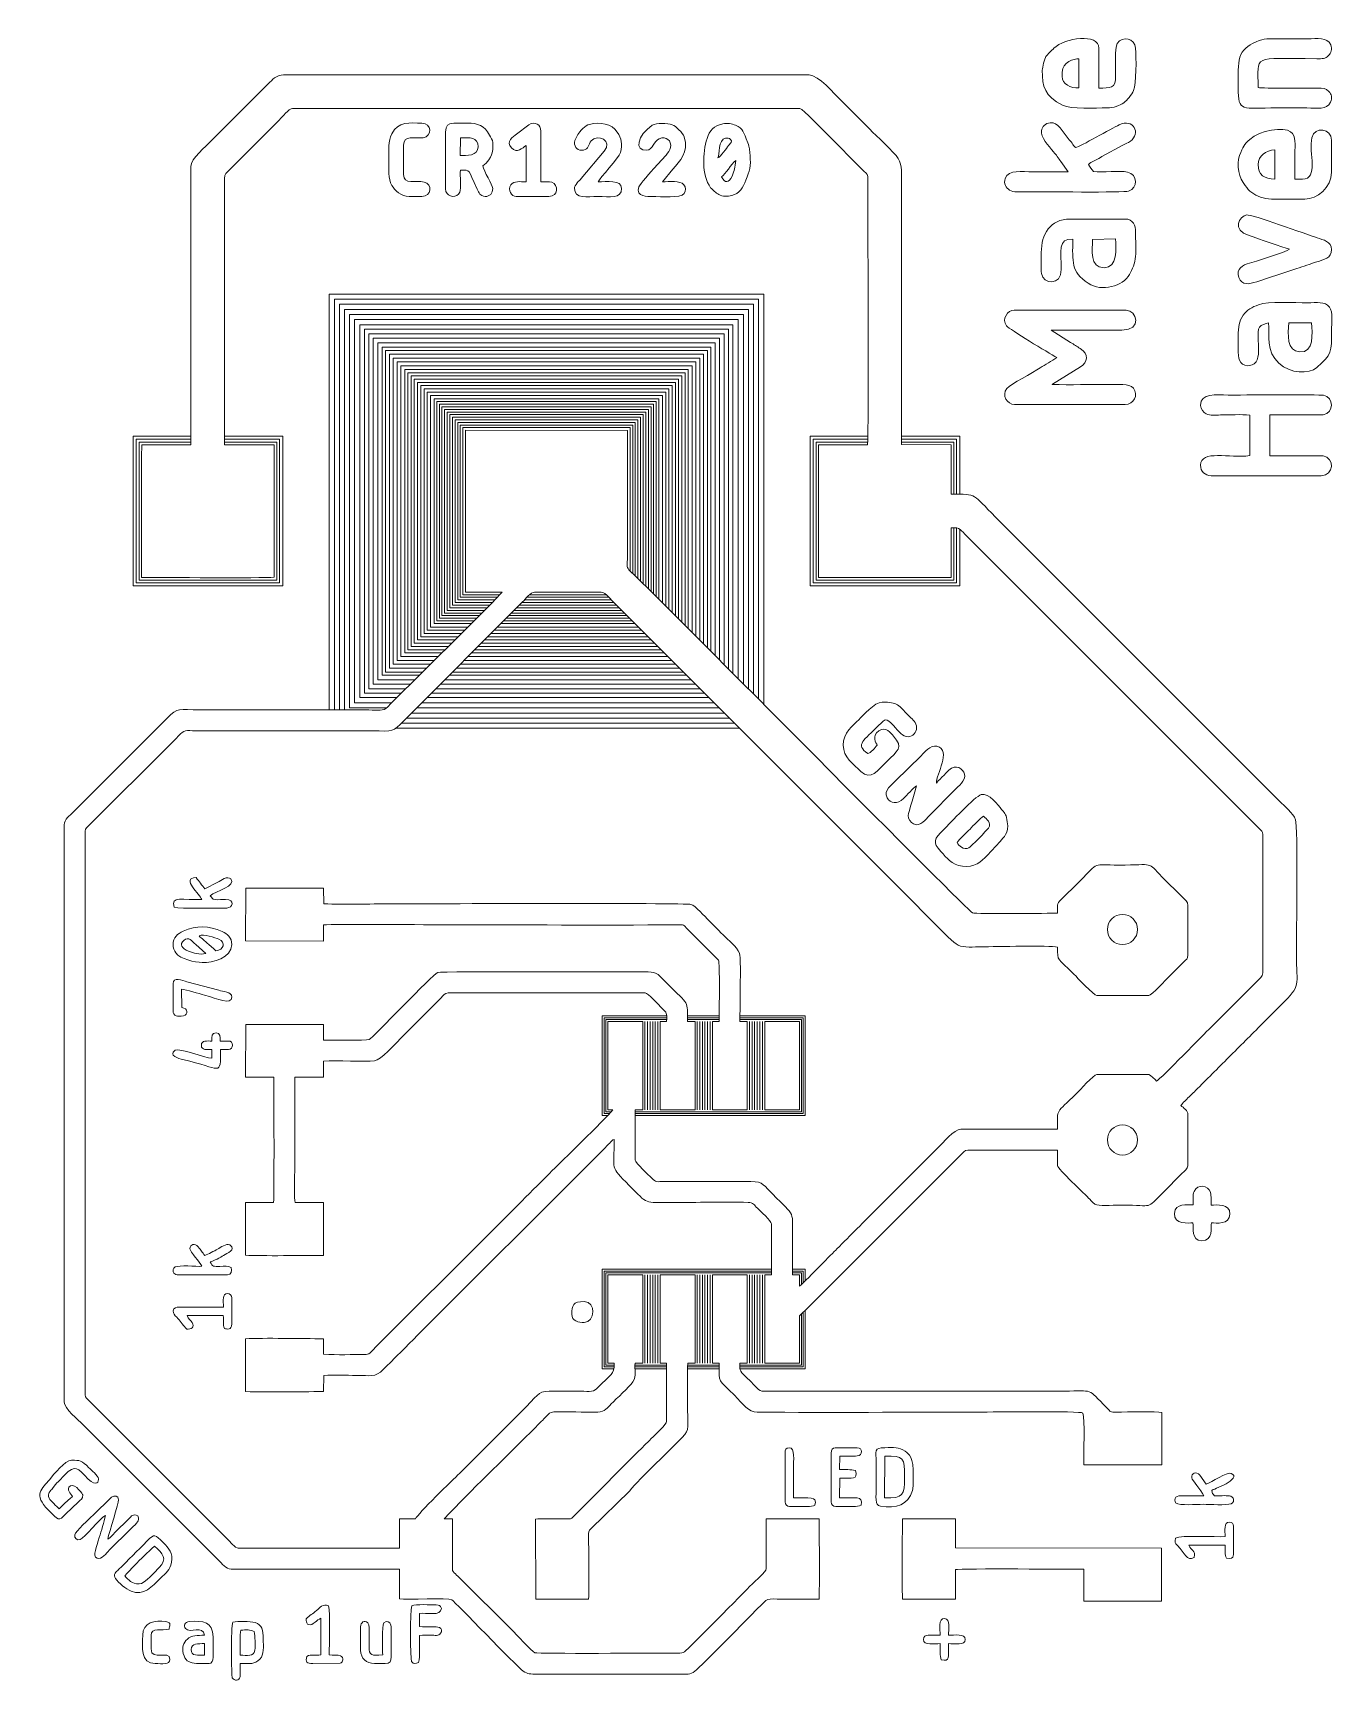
# Model space of a CAD drawing. Header units: inches. Extents: x -0.62 to 0.62, y -0.78 to 0.79.
import ezdxf

# ---------------------------------------------------------------- set-up
doc = ezdxf.new("R2010")
doc.units = ezdxf.units.IN
doc.header["$MEASUREMENT"] = 0
doc.layers.add('Layer 1', color=7, linetype='Continuous')

msp = doc.modelspace()

# ---------------------------------------------------------------- linework, layer by layer
at = {"layer": 'Layer 1', "lineweight": 9}
msp.add_lwpolyline([(0.0752, -0.2391), (0.1085, -0.2391), (0.1085, -0.1548), (0.0752, -0.1548), (0.0752, -0.2391)], close=True, dxfattribs=at)
for centre in [(0.4166, -0.067), (0.4166, -0.2678)]:
    msp.add_ellipse(centre, major_axis=(0, 0.0144), ratio=1, dxfattribs=at)
for points, knots in [([(0.3401, 0.7531), (0.3401, 0.7369), (0.3423, 0.7282), (0.3594, 0.7196), (0.3594, 0.7196), (0.3673, 0.7156), (0.3912, 0.717), (0.4017, 0.717), (0.4017, 0.717), (0.4084, 0.717), (0.4137, 0.7192), (0.4179, 0.722), (0.4179, 0.722), (0.4213, 0.7243), (0.4253, 0.7294), (0.4272, 0.7337), (0.4272, 0.7337), (0.4297, 0.7395), (0.4299, 0.7653), (0.4291, 0.774), (0.4291, 0.774), (0.4283, 0.7831), (0.4168, 0.7865), (0.4116, 0.7784), (0.4116, 0.7784), (0.409, 0.7745), (0.4101, 0.7537), (0.4101, 0.7483), (0.4101, 0.7483), (0.4102, 0.7349), (0.4049, 0.736), (0.3941, 0.736), (0.3941, 0.736), (0.3941, 0.736), (0.3941, 0.7741), (0.3941, 0.7741), (0.3941, 0.7741), (0.3941, 0.7885), (0.3613, 0.7841), (0.3511, 0.7739), (0.3511, 0.7739), (0.3493, 0.7722), (0.3446, 0.7679), (0.3435, 0.766), (0.3435, 0.766), (0.3423, 0.7641), (0.3401, 0.7554), (0.3401, 0.7531)], [0, 0, 0, 0, 0.076923, 0.076923, 0.076923, 0.076923, 0.153846, 0.153846, 0.153846, 0.153846, 0.230769, 0.230769, 0.230769, 0.230769, 0.307692, 0.307692, 0.307692, 0.307692, 0.384615, 0.384615, 0.384615, 0.384615, 0.461538, 0.461538, 0.461538, 0.461538, 0.538462, 0.538462, 0.538462, 0.538462, 0.615385, 0.615385, 0.615385, 0.615385, 0.692308, 0.692308, 0.692308, 0.692308, 0.769231, 0.769231, 0.769231, 0.769231, 0.846154, 0.846154, 0.846154, 0.846154, 1, 1, 1, 1]), ([(0.5461, 0.7364), (0.5461, 0.7682), (0.5389, 0.7643), (0.602, 0.764), (0.602, 0.764), (0.6077, 0.764), (0.6099, 0.7636), (0.6132, 0.7669), (0.6132, 0.7669), (0.6158, 0.7696), (0.6171, 0.7731), (0.6153, 0.7772), (0.6153, 0.7772), (0.6119, 0.7849), (0.6026, 0.783), (0.5932, 0.783), (0.5932, 0.783), (0.5837, 0.783), (0.5742, 0.783), (0.5648, 0.783), (0.5648, 0.783), (0.5522, 0.783), (0.5508, 0.7835), (0.5407, 0.7785), (0.5407, 0.7785), (0.5342, 0.7752), (0.5293, 0.7705), (0.528, 0.7627), (0.528, 0.7627), (0.5267, 0.7547), (0.5271, 0.7452), (0.5271, 0.7362), (0.5271, 0.7362), (0.5271, 0.7127), (0.5301, 0.717), (0.5641, 0.717), (0.5641, 0.717), (0.5736, 0.717), (0.583, 0.717), (0.5925, 0.717), (0.5925, 0.717), (0.6025, 0.717), (0.6115, 0.715), (0.6151, 0.7224), (0.6151, 0.7224), (0.6171, 0.7266), (0.616, 0.73), (0.6135, 0.7328), (0.6135, 0.7328), (0.6104, 0.736), (0.6083, 0.736), (0.6027, 0.736), (0.6027, 0.736), (0.595, 0.736), (0.55, 0.7355), (0.5461, 0.7364)], [0, 0, 0, 0, 0.066667, 0.066667, 0.066667, 0.066667, 0.133333, 0.133333, 0.133333, 0.133333, 0.2, 0.2, 0.2, 0.2, 0.266667, 0.266667, 0.266667, 0.266667, 0.333333, 0.333333, 0.333333, 0.333333, 0.4, 0.4, 0.4, 0.4, 0.466667, 0.466667, 0.466667, 0.466667, 0.533333, 0.533333, 0.533333, 0.533333, 0.6, 0.6, 0.6, 0.6, 0.666667, 0.666667, 0.666667, 0.666667, 0.733333, 0.733333, 0.733333, 0.733333, 0.8, 0.8, 0.8, 0.8, 0.866667, 0.866667, 0.866667, 0.866667, 1, 1, 1, 1]), ([(0.3591, 0.7511), (0.3591, 0.761), (0.3705, 0.7641), (0.3751, 0.7638), (0.3751, 0.7638), (0.3751, 0.7638), (0.3751, 0.7362), (0.3751, 0.7362), (0.3751, 0.7362), (0.3671, 0.7352), (0.3591, 0.74), (0.3591, 0.747), (0.3591, 0.747), (0.3591, 0.747), (0.3591, 0.7511), (0.3591, 0.7511)], [0, 0, 0, 0, 0.2, 0.2, 0.2, 0.2, 0.4, 0.4, 0.4, 0.4, 0.6, 0.6, 0.6, 0.6, 1, 1, 1, 1]), ([(-0.0745, -0.1548), (-0.0745, -0.1548), (-0.0412, -0.1548), (-0.0412, -0.1548), (-0.0412, -0.1548), (-0.0412, -0.1548), (-0.0412, -0.2391), (-0.0412, -0.2391), (-0.0412, -0.2391), (-0.0412, -0.2391), (-0.0484, -0.2391), (-0.0484, -0.2391), (-0.0484, -0.2391), (-0.0484, -0.2391), (-0.0484, -0.2871), (-0.0484, -0.2871), (-0.0484, -0.2871), (-0.0484, -0.2898), (-0.0352, -0.3014), (-0.0327, -0.304), (-0.0327, -0.304), (-0.0281, -0.3088), (-0.0286, -0.3075), (-0.0199, -0.3075), (-0.0199, -0.3075), (-0.0199, -0.3075), (0.062, -0.3075), (0.062, -0.3075), (0.062, -0.3075), (0.0739, -0.3074), (0.0749, -0.3118), (0.0825, -0.3194), (0.0825, -0.3194), (0.1053, -0.3422), (0.1016, -0.3336), (0.1016, -0.3649), (0.1016, -0.3649), (0.1016, -0.3649), (0.1016, -0.3965), (0.1016, -0.3965), (0.1016, -0.3965), (0.1016, -0.3965), (0.1085, -0.3965), (0.1085, -0.3965), (0.1085, -0.3965), (0.1085, -0.3965), (0.1085, -0.4074), (0.1085, -0.4074), (0.1085, -0.4074), (0.1176, -0.399), (0.1394, -0.3764), (0.144, -0.3718), (0.144, -0.3718), (0.1571, -0.3587), (0.1697, -0.3461), (0.1829, -0.3329), (0.1829, -0.3329), (0.1829, -0.3329), (0.2408, -0.275), (0.2408, -0.275), (0.2408, -0.275), (0.245, -0.2708), (0.2561, -0.2575), (0.2623, -0.2575), (0.2623, -0.2575), (0.2623, -0.2575), (0.3546, -0.2575), (0.3546, -0.2575), (0.3546, -0.2575), (0.3546, -0.2366), (0.3525, -0.2437), (0.3727, -0.2236), (0.3727, -0.2236), (0.3755, -0.2207), (0.3893, -0.2055), (0.3922, -0.2055), (0.3922, -0.2055), (0.3922, -0.2055), (0.4416, -0.2055), (0.4416, -0.2055), (0.4416, -0.2055), (0.4437, -0.2055), (0.4479, -0.2104), (0.4491, -0.2118), (0.4491, -0.2118), (0.4535, -0.209), (0.4955, -0.1658), (0.5003, -0.161), (0.5003, -0.161), (0.5003, -0.161), (0.5453, -0.116), (0.5453, -0.116), (0.5453, -0.116), (0.5473, -0.114), (0.5506, -0.1122), (0.5506, -0.1084), (0.5506, -0.1084), (0.5506, -0.1084), (0.5506, 0.0235), (0.5506, 0.0235), (0.5506, 0.0235), (0.5506, 0.0268), (0.5492, 0.0272), (0.5473, 0.0291), (0.5473, 0.0291), (0.5473, 0.0291), (0.2681, 0.3082), (0.2681, 0.3082), (0.2681, 0.3082), (0.2622, 0.3141), (0.262, 0.3171), (0.2532, 0.3163), (0.2532, 0.3163), (0.2532, 0.3163), (0.2531, 0.269), (0.2531, 0.269), (0.2531, 0.269), (0.2531, 0.269), (0.1266, 0.269), (0.1266, 0.269), (0.1266, 0.269), (0.1266, 0.269), (0.1266, 0.3955), (0.1266, 0.3955), (0.1266, 0.3955), (0.1266, 0.3955), (0.1732, 0.3955), (0.1732, 0.3955), (0.1732, 0.3955), (0.1747, 0.4006), (0.1734, 0.621), (0.1737, 0.6482), (0.1737, 0.6482), (0.1737, 0.6543), (0.1732, 0.6534), (0.1699, 0.6566), (0.1699, 0.6566), (0.1699, 0.6566), (0.1337, 0.6928), (0.1337, 0.6928), (0.1337, 0.6928), (0.1316, 0.6949), (0.1114, 0.7165), (0.1087, 0.7165), (0.1087, 0.7165), (0.1087, 0.7165), (-0.3755, 0.7165), (-0.3755, 0.7165), (-0.3755, 0.7165), (-0.3788, 0.7165), (-0.3854, 0.7081), (-0.3879, 0.7056), (-0.3879, 0.7056), (-0.3879, 0.7056), (-0.4359, 0.6576), (-0.4359, 0.6576), (-0.4359, 0.6576), (-0.4388, 0.6547), (-0.4403, 0.6548), (-0.4404, 0.6496), (-0.4404, 0.6496), (-0.4404, 0.6496), (-0.4404, 0.5886), (-0.4404, 0.5886), (-0.4404, 0.5886), (-0.4404, 0.5243), (-0.4404, 0.4599), (-0.4404, 0.3955), (-0.4404, 0.3955), (-0.4404, 0.3955), (-0.393, 0.3955), (-0.393, 0.3955), (-0.393, 0.3955), (-0.393, 0.3955), (-0.3929, 0.2692), (-0.3929, 0.2692), (-0.3929, 0.2692), (-0.4054, 0.2681), (-0.499, 0.269), (-0.5194, 0.269), (-0.5194, 0.269), (-0.5194, 0.2897), (-0.5202, 0.3826), (-0.5191, 0.3955), (-0.5191, 0.3955), (-0.5191, 0.3955), (-0.4724, 0.3955), (-0.4724, 0.3955), (-0.4724, 0.3955), (-0.4724, 0.3955), (-0.4724, 0.661), (-0.4724, 0.661), (-0.4724, 0.661), (-0.4724, 0.6688), (-0.4582, 0.6803), (-0.453, 0.6855), (-0.453, 0.6855), (-0.453, 0.6855), (-0.3982, 0.7403), (-0.3982, 0.7403), (-0.3982, 0.7403), (-0.3949, 0.7436), (-0.391, 0.7485), (-0.3839, 0.7485), (-0.3839, 0.7485), (-0.3839, 0.7485), (0.1175, 0.7485), (0.1175, 0.7485), (0.1175, 0.7485), (0.1266, 0.7485), (0.1418, 0.7303), (0.1481, 0.7241), (0.1481, 0.7241), (0.1574, 0.7148), (0.1662, 0.706), (0.1755, 0.6967), (0.1755, 0.6967), (0.1814, 0.6907), (0.1989, 0.6747), (0.2025, 0.6689), (0.2025, 0.6689), (0.2071, 0.6617), (0.2056, 0.6543), (0.2056, 0.6441), (0.2056, 0.6441), (0.2056, 0.6441), (0.2056, 0.3957), (0.2056, 0.3957), (0.2056, 0.3957), (0.2056, 0.3957), (0.253, 0.3955), (0.253, 0.3955), (0.253, 0.3955), (0.253, 0.3955), (0.2532, 0.3485), (0.2532, 0.3485), (0.2532, 0.3485), (0.2785, 0.3485), (0.2733, 0.3487), (0.2953, 0.3266), (0.2953, 0.3266), (0.2953, 0.3266), (0.5667, 0.0553), (0.5667, 0.0553), (0.5667, 0.0553), (0.571, 0.0509), (0.5794, 0.044), (0.5818, 0.0377), (0.5818, 0.0377), (0.584, 0.0319), (0.5826, -0.0736), (0.5826, -0.0895), (0.5826, -0.0895), (0.5826, -0.1224), (0.5877, -0.1193), (0.5681, -0.1389), (0.5681, -0.1389), (0.5572, -0.1498), (0.5469, -0.1601), (0.536, -0.171), (0.536, -0.171), (0.5252, -0.1818), (0.5149, -0.1921), (0.5042, -0.2028), (0.5042, -0.2028), (0.4987, -0.2083), (0.4937, -0.2132), (0.4883, -0.2187), (0.4883, -0.2187), (0.4854, -0.2216), (0.483, -0.224), (0.4801, -0.2268), (0.4801, -0.2268), (0.4776, -0.2294), (0.4743, -0.2323), (0.4723, -0.2349), (0.4723, -0.2349), (0.4747, -0.2371), (0.4791, -0.2399), (0.4791, -0.2438), (0.4791, -0.2438), (0.4791, -0.2438), (0.4791, -0.2925), (0.4791, -0.2925), (0.4791, -0.2925), (0.4791, -0.2952), (0.4754, -0.2979), (0.4737, -0.2996), (0.4737, -0.2996), (0.4737, -0.2996), (0.4551, -0.3182), (0.4551, -0.3182), (0.4551, -0.3182), (0.4387, -0.3346), (0.447, -0.33), (0.4166, -0.33), (0.4166, -0.33), (0.411, -0.33), (0.3967, -0.3307), (0.3922, -0.3299), (0.3922, -0.3299), (0.3895, -0.3294), (0.3871, -0.3261), (0.3854, -0.3244), (0.3854, -0.3244), (0.381, -0.32), (0.3546, -0.295), (0.3546, -0.2925), (0.3546, -0.2925), (0.3546, -0.2925), (0.3546, -0.2775), (0.3546, -0.2775), (0.3546, -0.2775), (0.3546, -0.2775), (0.269, -0.2775), (0.269, -0.2775), (0.269, -0.2775), (0.2656, -0.2775), (0.2643, -0.2801), (0.2625, -0.2819), (0.2625, -0.2819), (0.2625, -0.2819), (0.1312, -0.4132), (0.1312, -0.4132), (0.1312, -0.4132), (0.1235, -0.4209), (0.1163, -0.4282), (0.1085, -0.4358), (0.1085, -0.4358), (0.1085, -0.4358), (0.1085, -0.4359), (0.1085, -0.4359), (0.1085, -0.4359), (0.1085, -0.4359), (0.1085, -0.4808), (0.1085, -0.4808), (0.1085, -0.4808), (0.1085, -0.4808), (0.0752, -0.4808), (0.0752, -0.4808), (0.0752, -0.4808), (0.0752, -0.4808), (0.0752, -0.3965), (0.0752, -0.3965), (0.0752, -0.3965), (0.0752, -0.3965), (0.0816, -0.3965), (0.0816, -0.3965), (0.0816, -0.3965), (0.0816, -0.3965), (0.0816, -0.3961), (0.0816, -0.3961), (0.0816, -0.3961), (0.0816, -0.3961), (0.0816, -0.348), (0.0816, -0.348), (0.0816, -0.348), (0.0816, -0.3451), (0.0707, -0.3355), (0.0682, -0.333), (0.0682, -0.333), (0.0651, -0.3299), (0.0643, -0.3275), (0.0594, -0.3274), (0.0594, -0.3274), (0.0352, -0.3269), (0.011, -0.3275), (-0.0131, -0.3275), (-0.0131, -0.3275), (-0.041, -0.3275), (-0.0355, -0.3298), (-0.0541, -0.3112), (-0.0541, -0.3112), (-0.0731, -0.2923), (-0.0684, -0.2974), (-0.0684, -0.2673), (-0.0684, -0.2673), (-0.0703, -0.2682), (-0.0691, -0.2674), (-0.0707, -0.2688), (-0.0707, -0.2688), (-0.0714, -0.2694), (-0.0719, -0.2701), (-0.0727, -0.2708), (-0.0727, -0.2708), (-0.0742, -0.2724), (-0.0752, -0.2734), (-0.0767, -0.2749), (-0.0767, -0.2749), (-0.0795, -0.2777), (-0.0818, -0.2799), (-0.0845, -0.2827), (-0.0845, -0.2827), (-0.0845, -0.2827), (-0.2571, -0.4552), (-0.2571, -0.4552), (-0.2571, -0.4552), (-0.2677, -0.4659), (-0.278, -0.476), (-0.2886, -0.4867), (-0.2886, -0.4867), (-0.2969, -0.495), (-0.3011, -0.4925), (-0.3142, -0.4925), (-0.3142, -0.4925), (-0.3243, -0.4925), (-0.3357, -0.492), (-0.3456, -0.4926), (-0.3456, -0.4926), (-0.3456, -0.4926), (-0.3459, -0.508), (-0.3459, -0.508), (-0.3459, -0.508), (-0.3704, -0.508), (-0.396, -0.5088), (-0.4204, -0.5079), (-0.4204, -0.5079), (-0.4204, -0.5079), (-0.4204, -0.4576), (-0.4204, -0.4576), (-0.4204, -0.4576), (-0.4029, -0.4566), (-0.3654, -0.4575), (-0.3459, -0.4575), (-0.3459, -0.4575), (-0.3459, -0.4575), (-0.3458, -0.4723), (-0.3458, -0.4723), (-0.3458, -0.4723), (-0.3323, -0.4732), (-0.3186, -0.4725), (-0.3051, -0.4725), (-0.3051, -0.4725), (-0.3016, -0.4725), (-0.2986, -0.4681), (-0.2968, -0.4663), (-0.2968, -0.4663), (-0.2968, -0.4663), (-0.1861, -0.3557), (-0.1861, -0.3557), (-0.1861, -0.3557), (-0.1663, -0.3359), (-0.147, -0.3166), (-0.1272, -0.2968), (-0.1272, -0.2968), (-0.12, -0.2896), (-0.0786, -0.2493), (-0.0696, -0.2391), (-0.0696, -0.2391), (-0.0696, -0.2391), (-0.0745, -0.2391), (-0.0745, -0.2391), (-0.0745, -0.2391), (-0.0745, -0.2391), (-0.0745, -0.1548), (-0.0745, -0.1548)], [0, 0, 0, 0, 0.008696, 0.008696, 0.008696, 0.008696, 0.017391, 0.017391, 0.017391, 0.017391, 0.026087, 0.026087, 0.026087, 0.026087, 0.034783, 0.034783, 0.034783, 0.034783, 0.043478, 0.043478, 0.043478, 0.043478, 0.052174, 0.052174, 0.052174, 0.052174, 0.06087, 0.06087, 0.06087, 0.06087, 0.069565, 0.069565, 0.069565, 0.069565, 0.078261, 0.078261, 0.078261, 0.078261, 0.086957, 0.086957, 0.086957, 0.086957, 0.095652, 0.095652, 0.095652, 0.095652, 0.104348, 0.104348, 0.104348, 0.104348, 0.113043, 0.113043, 0.113043, 0.113043, 0.121739, 0.121739, 0.121739, 0.121739, 0.130435, 0.130435, 0.130435, 0.130435, 0.13913, 0.13913, 0.13913, 0.13913, 0.147826, 0.147826, 0.147826, 0.147826, 0.156522, 0.156522, 0.156522, 0.156522, 0.165217, 0.165217, 0.165217, 0.165217, 0.173913, 0.173913, 0.173913, 0.173913, 0.182609, 0.182609, 0.182609, 0.182609, 0.191304, 0.191304, 0.191304, 0.191304, 0.2, 0.2, 0.2, 0.2, 0.208696, 0.208696, 0.208696, 0.208696, 0.217391, 0.217391, 0.217391, 0.217391, 0.226087, 0.226087, 0.226087, 0.226087, 0.234783, 0.234783, 0.234783, 0.234783, 0.243478, 0.243478, 0.243478, 0.243478, 0.252174, 0.252174, 0.252174, 0.252174, 0.26087, 0.26087, 0.26087, 0.26087, 0.269565, 0.269565, 0.269565, 0.269565, 0.278261, 0.278261, 0.278261, 0.278261, 0.286957, 0.286957, 0.286957, 0.286957, 0.295652, 0.295652, 0.295652, 0.295652, 0.304348, 0.304348, 0.304348, 0.304348, 0.313043, 0.313043, 0.313043, 0.313043, 0.321739, 0.321739, 0.321739, 0.321739, 0.330435, 0.330435, 0.330435, 0.330435, 0.33913, 0.33913, 0.33913, 0.33913, 0.347826, 0.347826, 0.347826, 0.347826, 0.356522, 0.356522, 0.356522, 0.356522, 0.365217, 0.365217, 0.365217, 0.365217, 0.373913, 0.373913, 0.373913, 0.373913, 0.382609, 0.382609, 0.382609, 0.382609, 0.391304, 0.391304, 0.391304, 0.391304, 0.4, 0.4, 0.4, 0.4, 0.408696, 0.408696, 0.408696, 0.408696, 0.417391, 0.417391, 0.417391, 0.417391, 0.426087, 0.426087, 0.426087, 0.426087, 0.434783, 0.434783, 0.434783, 0.434783, 0.443478, 0.443478, 0.443478, 0.443478, 0.452174, 0.452174, 0.452174, 0.452174, 0.46087, 0.46087, 0.46087, 0.46087, 0.469565, 0.469565, 0.469565, 0.469565, 0.478261, 0.478261, 0.478261, 0.478261, 0.486957, 0.486957, 0.486957, 0.486957, 0.495652, 0.495652, 0.495652, 0.495652, 0.504348, 0.504348, 0.504348, 0.504348, 0.513043, 0.513043, 0.513043, 0.513043, 0.521739, 0.521739, 0.521739, 0.521739, 0.530435, 0.530435, 0.530435, 0.530435, 0.53913, 0.53913, 0.53913, 0.53913, 0.547826, 0.547826, 0.547826, 0.547826, 0.556522, 0.556522, 0.556522, 0.556522, 0.565217, 0.565217, 0.565217, 0.565217, 0.573913, 0.573913, 0.573913, 0.573913, 0.582609, 0.582609, 0.582609, 0.582609, 0.591304, 0.591304, 0.591304, 0.591304, 0.6, 0.6, 0.6, 0.6, 0.608696, 0.608696, 0.608696, 0.608696, 0.617391, 0.617391, 0.617391, 0.617391, 0.626087, 0.626087, 0.626087, 0.626087, 0.634783, 0.634783, 0.634783, 0.634783, 0.643478, 0.643478, 0.643478, 0.643478, 0.652174, 0.652174, 0.652174, 0.652174, 0.66087, 0.66087, 0.66087, 0.66087, 0.669565, 0.669565, 0.669565, 0.669565, 0.678261, 0.678261, 0.678261, 0.678261, 0.686957, 0.686957, 0.686957, 0.686957, 0.695652, 0.695652, 0.695652, 0.695652, 0.704348, 0.704348, 0.704348, 0.704348, 0.713043, 0.713043, 0.713043, 0.713043, 0.721739, 0.721739, 0.721739, 0.721739, 0.730435, 0.730435, 0.730435, 0.730435, 0.73913, 0.73913, 0.73913, 0.73913, 0.747826, 0.747826, 0.747826, 0.747826, 0.756522, 0.756522, 0.756522, 0.756522, 0.765217, 0.765217, 0.765217, 0.765217, 0.773913, 0.773913, 0.773913, 0.773913, 0.782609, 0.782609, 0.782609, 0.782609, 0.791304, 0.791304, 0.791304, 0.791304, 0.8, 0.8, 0.8, 0.8, 0.808696, 0.808696, 0.808696, 0.808696, 0.817391, 0.817391, 0.817391, 0.817391, 0.826087, 0.826087, 0.826087, 0.826087, 0.834783, 0.834783, 0.834783, 0.834783, 0.843478, 0.843478, 0.843478, 0.843478, 0.852174, 0.852174, 0.852174, 0.852174, 0.86087, 0.86087, 0.86087, 0.86087, 0.869565, 0.869565, 0.869565, 0.869565, 0.878261, 0.878261, 0.878261, 0.878261, 0.886957, 0.886957, 0.886957, 0.886957, 0.895652, 0.895652, 0.895652, 0.895652, 0.904348, 0.904348, 0.904348, 0.904348, 0.913043, 0.913043, 0.913043, 0.913043, 0.921739, 0.921739, 0.921739, 0.921739, 0.930435, 0.930435, 0.930435, 0.930435, 0.93913, 0.93913, 0.93913, 0.93913, 0.947826, 0.947826, 0.947826, 0.947826, 0.956522, 0.956522, 0.956522, 0.956522, 0.965217, 0.965217, 0.965217, 0.965217, 0.973913, 0.973913, 0.973913, 0.973913, 0.982609, 0.982609, 0.982609, 0.982609, 1, 1, 1, 1]), ([(-0.2641, 0.6325), (-0.2641, 0.6325), (-0.2519, 0.6325), (-0.2519, 0.6325), (-0.2519, 0.6325), (-0.243, 0.6325), (-0.2416, 0.6443), (-0.2497, 0.6463), (-0.2497, 0.6463), (-0.258, 0.6484), (-0.2694, 0.6431), (-0.2694, 0.6536), (-0.2694, 0.6536), (-0.2694, 0.6536), (-0.2694, 0.6814), (-0.2694, 0.6814), (-0.2694, 0.6814), (-0.2694, 0.6919), (-0.2589, 0.6874), (-0.2506, 0.6886), (-0.2506, 0.6886), (-0.242, 0.6897), (-0.2424, 0.7025), (-0.252, 0.7025), (-0.252, 0.7025), (-0.2636, 0.7025), (-0.2745, 0.7046), (-0.2806, 0.6924), (-0.2806, 0.6924), (-0.2844, 0.6849), (-0.2834, 0.6773), (-0.2834, 0.6678), (-0.2834, 0.6678), (-0.2834, 0.6594), (-0.2844, 0.6492), (-0.2807, 0.6431), (-0.2807, 0.6431), (-0.2779, 0.6385), (-0.2721, 0.6325), (-0.2641, 0.6325)], [0, 0, 0, 0, 0.090909, 0.090909, 0.090909, 0.090909, 0.181818, 0.181818, 0.181818, 0.181818, 0.272727, 0.272727, 0.272727, 0.272727, 0.363636, 0.363636, 0.363636, 0.363636, 0.454545, 0.454545, 0.454545, 0.454545, 0.545455, 0.545455, 0.545455, 0.545455, 0.636364, 0.636364, 0.636364, 0.636364, 0.727273, 0.727273, 0.727273, 0.727273, 0.818182, 0.818182, 0.818182, 0.818182, 1, 1, 1, 1]), ([(-0.2152, 0.6575), (-0.2053, 0.6577), (-0.2085, 0.659), (-0.1991, 0.6395), (-0.1991, 0.6395), (-0.1973, 0.6359), (-0.1965, 0.633), (-0.1917, 0.6326), (-0.1917, 0.6326), (-0.1871, 0.6322), (-0.1844, 0.6356), (-0.1844, 0.6401), (-0.1844, 0.6401), (-0.1844, 0.644), (-0.1931, 0.6565), (-0.1937, 0.6617), (-0.1937, 0.6617), (-0.1916, 0.6638), (-0.1896, 0.6649), (-0.1881, 0.6675), (-0.1881, 0.6675), (-0.1836, 0.6753), (-0.1844, 0.6761), (-0.1844, 0.6841), (-0.1844, 0.6841), (-0.1844, 0.6863), (-0.1864, 0.689), (-0.1874, 0.6911), (-0.1874, 0.6911), (-0.1921, 0.7002), (-0.1986, 0.7025), (-0.2087, 0.7025), (-0.2087, 0.7025), (-0.2314, 0.7026), (-0.2294, 0.7045), (-0.2294, 0.68), (-0.2294, 0.68), (-0.2294, 0.6739), (-0.23, 0.6403), (-0.229, 0.6373), (-0.229, 0.6373), (-0.2271, 0.6318), (-0.2184, 0.6305), (-0.2159, 0.6365), (-0.2159, 0.6365), (-0.2144, 0.6403), (-0.2157, 0.6522), (-0.2152, 0.6575)], [0, 0, 0, 0, 0.076923, 0.076923, 0.076923, 0.076923, 0.153846, 0.153846, 0.153846, 0.153846, 0.230769, 0.230769, 0.230769, 0.230769, 0.307692, 0.307692, 0.307692, 0.307692, 0.384615, 0.384615, 0.384615, 0.384615, 0.461538, 0.461538, 0.461538, 0.461538, 0.538462, 0.538462, 0.538462, 0.538462, 0.615385, 0.615385, 0.615385, 0.615385, 0.692308, 0.692308, 0.692308, 0.692308, 0.769231, 0.769231, 0.769231, 0.769231, 0.846154, 0.846154, 0.846154, 0.846154, 1, 1, 1, 1]), ([(-0.1525, 0.6813), (-0.1525, 0.6813), (-0.1524, 0.6465), (-0.1524, 0.6465), (-0.1524, 0.6465), (-0.1583, 0.6465), (-0.1642, 0.6476), (-0.167, 0.6437), (-0.167, 0.6437), (-0.1707, 0.6387), (-0.1663, 0.6325), (-0.162, 0.6325), (-0.162, 0.6325), (-0.162, 0.6325), (-0.1308, 0.6325), (-0.1308, 0.6325), (-0.1308, 0.6325), (-0.1216, 0.6325), (-0.1212, 0.6436), (-0.1281, 0.6461), (-0.1281, 0.6461), (-0.1305, 0.647), (-0.1356, 0.6465), (-0.1384, 0.6465), (-0.1384, 0.6465), (-0.1384, 0.6465), (-0.1384, 0.6949), (-0.1384, 0.6949), (-0.1384, 0.6949), (-0.1384, 0.701), (-0.1441, 0.7046), (-0.1498, 0.701), (-0.1498, 0.701), (-0.1498, 0.701), (-0.1617, 0.692), (-0.1617, 0.692), (-0.1617, 0.692), (-0.1648, 0.6899), (-0.1723, 0.6847), (-0.1665, 0.6789), (-0.1665, 0.6789), (-0.1609, 0.6732), (-0.1562, 0.6787), (-0.1525, 0.6813)], [0, 0, 0, 0, 0.083333, 0.083333, 0.083333, 0.083333, 0.166667, 0.166667, 0.166667, 0.166667, 0.25, 0.25, 0.25, 0.25, 0.333333, 0.333333, 0.333333, 0.333333, 0.416667, 0.416667, 0.416667, 0.416667, 0.5, 0.5, 0.5, 0.5, 0.583333, 0.583333, 0.583333, 0.583333, 0.666667, 0.666667, 0.666667, 0.666667, 0.75, 0.75, 0.75, 0.75, 0.833333, 0.833333, 0.833333, 0.833333, 1, 1, 1, 1]), ([(-0.1064, 0.6841), (-0.1064, 0.6791), (-0.1027, 0.6758), (-0.0979, 0.6767), (-0.0979, 0.6767), (-0.0925, 0.6777), (-0.0932, 0.6822), (-0.0904, 0.6855), (-0.0904, 0.6855), (-0.0843, 0.6927), (-0.0694, 0.6857), (-0.0779, 0.6758), (-0.0779, 0.6758), (-0.0779, 0.6758), (-0.0999, 0.6497), (-0.0999, 0.6497), (-0.0999, 0.6497), (-0.1018, 0.6477), (-0.1064, 0.6434), (-0.1064, 0.6401), (-0.1064, 0.6401), (-0.1064, 0.6299), (-0.0938, 0.6325), (-0.0841, 0.6325), (-0.0841, 0.6325), (-0.0729, 0.6325), (-0.0614, 0.63), (-0.0614, 0.6401), (-0.0614, 0.6401), (-0.0614, 0.6488), (-0.0758, 0.6465), (-0.0839, 0.6465), (-0.0839, 0.6465), (-0.0825, 0.6502), (-0.0637, 0.6689), (-0.0624, 0.6745), (-0.0624, 0.6745), (-0.0606, 0.6826), (-0.0613, 0.6879), (-0.0655, 0.6939), (-0.0655, 0.6939), (-0.0711, 0.7021), (-0.0816, 0.7039), (-0.092, 0.7013), (-0.092, 0.7013), (-0.0959, 0.7003), (-0.1013, 0.6948), (-0.1031, 0.6915), (-0.1031, 0.6915), (-0.1043, 0.6892), (-0.1064, 0.6862), (-0.1064, 0.6841)], [0, 0, 0, 0, 0.071429, 0.071429, 0.071429, 0.071429, 0.142857, 0.142857, 0.142857, 0.142857, 0.214286, 0.214286, 0.214286, 0.214286, 0.285714, 0.285714, 0.285714, 0.285714, 0.357143, 0.357143, 0.357143, 0.357143, 0.428571, 0.428571, 0.428571, 0.428571, 0.5, 0.5, 0.5, 0.5, 0.571429, 0.571429, 0.571429, 0.571429, 0.642857, 0.642857, 0.642857, 0.642857, 0.714286, 0.714286, 0.714286, 0.714286, 0.785714, 0.785714, 0.785714, 0.785714, 0.857143, 0.857143, 0.857143, 0.857143, 1, 1, 1, 1]), ([(-0.0224, 0.6465), (-0.0224, 0.6465), (-0.0126, 0.6585), (-0.0126, 0.6585), (-0.0126, 0.6585), (-0.0057, 0.6668), (0.003, 0.6742), (-0.0017, 0.6893), (-0.0017, 0.6893), (-0.003, 0.6933), (-0.0097, 0.6998), (-0.0131, 0.701), (-0.0131, 0.701), (-0.0175, 0.7026), (-0.0281, 0.7029), (-0.0321, 0.7004), (-0.0321, 0.7004), (-0.0469, 0.6908), (-0.0492, 0.6755), (-0.0375, 0.6766), (-0.0375, 0.6766), (-0.0313, 0.6772), (-0.0307, 0.6853), (-0.0254, 0.6876), (-0.0254, 0.6876), (-0.0191, 0.6904), (-0.0132, 0.6859), (-0.0148, 0.6791), (-0.0148, 0.6791), (-0.0159, 0.6744), (-0.0214, 0.6693), (-0.0243, 0.6662), (-0.0243, 0.6662), (-0.0262, 0.6641), (-0.0277, 0.6625), (-0.0295, 0.6605), (-0.0295, 0.6605), (-0.0326, 0.657), (-0.0445, 0.6433), (-0.045, 0.6416), (-0.045, 0.6416), (-0.048, 0.6319), (-0.0361, 0.6325), (-0.0327, 0.6325), (-0.0327, 0.6325), (-0.0231, 0.6325), (-0.0052, 0.6306), (-0.0017, 0.6354), (-0.0017, 0.6354), (0.0004, 0.6381), (0.0001, 0.6412), (-0.002, 0.6437), (-0.002, 0.6437), (-0.0057, 0.648), (-0.0156, 0.6465), (-0.0224, 0.6465)], [0, 0, 0, 0, 0.066667, 0.066667, 0.066667, 0.066667, 0.133333, 0.133333, 0.133333, 0.133333, 0.2, 0.2, 0.2, 0.2, 0.266667, 0.266667, 0.266667, 0.266667, 0.333333, 0.333333, 0.333333, 0.333333, 0.4, 0.4, 0.4, 0.4, 0.466667, 0.466667, 0.466667, 0.466667, 0.533333, 0.533333, 0.533333, 0.533333, 0.6, 0.6, 0.6, 0.6, 0.666667, 0.666667, 0.666667, 0.666667, 0.733333, 0.733333, 0.733333, 0.733333, 0.8, 0.8, 0.8, 0.8, 0.866667, 0.866667, 0.866667, 0.866667, 1, 1, 1, 1]), ([(0.0351, 0.7017), (0.0268, 0.6997), (0.0225, 0.6957), (0.0202, 0.6879), (0.0202, 0.6879), (0.016, 0.6741), (0.0147, 0.6531), (0.0236, 0.6409), (0.0236, 0.6409), (0.0255, 0.6384), (0.0287, 0.636), (0.0313, 0.6344), (0.0313, 0.6344), (0.035, 0.6323), (0.0397, 0.6324), (0.0437, 0.6334), (0.0437, 0.6334), (0.0513, 0.6353), (0.0544, 0.6408), (0.0573, 0.6481), (0.0573, 0.6481), (0.0608, 0.6567), (0.0622, 0.6614), (0.0612, 0.6719), (0.0612, 0.6719), (0.0607, 0.6773), (0.061, 0.6789), (0.059, 0.6838), (0.059, 0.6838), (0.0547, 0.6947), (0.0549, 0.6968), (0.0473, 0.7005), (0.0473, 0.7005), (0.044, 0.702), (0.0393, 0.7028), (0.0351, 0.7017)], [0, 0, 0, 0, 0.1, 0.1, 0.1, 0.1, 0.2, 0.2, 0.2, 0.2, 0.3, 0.3, 0.3, 0.3, 0.4, 0.4, 0.4, 0.4, 0.5, 0.5, 0.5, 0.5, 0.6, 0.6, 0.6, 0.6, 0.7, 0.7, 0.7, 0.7, 0.8, 0.8, 0.8, 0.8, 1, 1, 1, 1]), ([(0.3648, 0.656), (0.3536, 0.656), (0.3425, 0.656), (0.3313, 0.656), (0.3313, 0.656), (0.3207, 0.656), (0.3081, 0.6585), (0.3047, 0.6497), (0.3047, 0.6497), (0.3029, 0.6448), (0.3058, 0.6404), (0.3088, 0.6385), (0.3088, 0.6385), (0.3123, 0.6361), (0.3188, 0.637), (0.3239, 0.637), (0.3239, 0.637), (0.3394, 0.637), (0.4185, 0.6362), (0.4225, 0.6375), (0.4225, 0.6375), (0.4314, 0.6404), (0.4313, 0.6536), (0.4215, 0.6558), (0.4215, 0.6558), (0.4142, 0.6574), (0.3977, 0.6553), (0.3888, 0.6562), (0.3888, 0.6562), (0.3873, 0.6587), (0.3856, 0.6606), (0.3841, 0.6631), (0.3841, 0.6631), (0.386, 0.665), (0.3939, 0.6688), (0.397, 0.6705), (0.397, 0.6705), (0.397, 0.6705), (0.4171, 0.6815), (0.4171, 0.6815), (0.4171, 0.6815), (0.4194, 0.6828), (0.422, 0.6836), (0.4242, 0.6852), (0.4242, 0.6852), (0.4344, 0.6928), (0.4272, 0.7076), (0.4133, 0.7008), (0.4133, 0.7008), (0.4066, 0.6976), (0.3757, 0.6799), (0.3719, 0.6791), (0.3719, 0.6791), (0.3698, 0.6808), (0.3698, 0.6812), (0.3685, 0.6833), (0.3685, 0.6833), (0.3672, 0.6853), (0.3663, 0.6861), (0.3649, 0.6879), (0.3649, 0.6879), (0.3598, 0.6939), (0.3551, 0.7037), (0.3477, 0.7029), (0.3477, 0.7029), (0.3428, 0.7024), (0.3401, 0.6993), (0.3393, 0.6951), (0.3393, 0.6951), (0.3382, 0.6893), (0.3461, 0.6808), (0.3508, 0.6751), (0.3508, 0.6751), (0.3521, 0.6735), (0.3532, 0.6723), (0.3544, 0.6706), (0.3544, 0.6706), (0.3557, 0.6686), (0.3565, 0.6678), (0.3579, 0.666), (0.3579, 0.666), (0.3579, 0.666), (0.3648, 0.656), (0.3648, 0.656)], [0, 0, 0, 0, 0.045455, 0.045455, 0.045455, 0.045455, 0.090909, 0.090909, 0.090909, 0.090909, 0.136364, 0.136364, 0.136364, 0.136364, 0.181818, 0.181818, 0.181818, 0.181818, 0.227273, 0.227273, 0.227273, 0.227273, 0.272727, 0.272727, 0.272727, 0.272727, 0.318182, 0.318182, 0.318182, 0.318182, 0.363636, 0.363636, 0.363636, 0.363636, 0.409091, 0.409091, 0.409091, 0.409091, 0.454545, 0.454545, 0.454545, 0.454545, 0.5, 0.5, 0.5, 0.5, 0.545455, 0.545455, 0.545455, 0.545455, 0.590909, 0.590909, 0.590909, 0.590909, 0.636364, 0.636364, 0.636364, 0.636364, 0.681818, 0.681818, 0.681818, 0.681818, 0.727273, 0.727273, 0.727273, 0.727273, 0.772727, 0.772727, 0.772727, 0.772727, 0.818182, 0.818182, 0.818182, 0.818182, 0.863636, 0.863636, 0.863636, 0.863636, 0.909091, 0.909091, 0.909091, 0.909091, 1, 1, 1, 1]), ([(0.5587, 0.63), (0.5587, 0.63), (0.5905, 0.63), (0.5905, 0.63), (0.5905, 0.63), (0.6022, 0.63), (0.6161, 0.6409), (0.6161, 0.6556), (0.6161, 0.6556), (0.6161, 0.6556), (0.6161, 0.6861), (0.6161, 0.6861), (0.6161, 0.6861), (0.6161, 0.6974), (0.6, 0.6997), (0.5974, 0.6886), (0.5974, 0.6886), (0.5941, 0.6742), (0.6042, 0.649), (0.5884, 0.649), (0.5884, 0.649), (0.5884, 0.649), (0.5812, 0.6491), (0.5812, 0.6491), (0.5812, 0.6491), (0.5807, 0.6566), (0.5811, 0.6655), (0.5811, 0.6732), (0.5811, 0.6732), (0.5811, 0.6821), (0.5828, 0.6899), (0.577, 0.6943), (0.577, 0.6943), (0.5708, 0.6988), (0.5474, 0.6961), (0.5381, 0.687), (0.5381, 0.687), (0.5328, 0.6819), (0.5315, 0.6801), (0.5284, 0.6717), (0.5284, 0.6717), (0.5251, 0.6626), (0.5279, 0.6496), (0.5338, 0.6429), (0.5338, 0.6429), (0.536, 0.6404), (0.537, 0.6381), (0.5399, 0.6362), (0.5399, 0.6362), (0.5449, 0.6328), (0.5514, 0.63), (0.5587, 0.63)], [0, 0, 0, 0, 0.071429, 0.071429, 0.071429, 0.071429, 0.142857, 0.142857, 0.142857, 0.142857, 0.214286, 0.214286, 0.214286, 0.214286, 0.285714, 0.285714, 0.285714, 0.285714, 0.357143, 0.357143, 0.357143, 0.357143, 0.428571, 0.428571, 0.428571, 0.428571, 0.5, 0.5, 0.5, 0.5, 0.571429, 0.571429, 0.571429, 0.571429, 0.642857, 0.642857, 0.642857, 0.642857, 0.714286, 0.714286, 0.714286, 0.714286, 0.785714, 0.785714, 0.785714, 0.785714, 0.857143, 0.857143, 0.857143, 0.857143, 1, 1, 1, 1]), ([(-0.2151, 0.6885), (-0.2066, 0.6887), (-0.1983, 0.6896), (-0.1983, 0.68), (-0.1983, 0.68), (-0.1983, 0.6711), (-0.2095, 0.6714), (-0.2153, 0.6715), (-0.2153, 0.6715), (-0.2153, 0.6715), (-0.2151, 0.6885), (-0.2151, 0.6885)], [0, 0, 0, 0, 0.25, 0.25, 0.25, 0.25, 0.5, 0.5, 0.5, 0.5, 1, 1, 1, 1]), ([(0.0306, 0.6695), (0.0319, 0.6718), (0.0309, 0.687), (0.0378, 0.6881), (0.0378, 0.6881), (0.0418, 0.6887), (0.0422, 0.6875), (0.0436, 0.6855), (0.0436, 0.6855), (0.0429, 0.6833), (0.042, 0.6827), (0.0407, 0.681), (0.0407, 0.681), (0.0388, 0.6789), (0.033, 0.67), (0.0306, 0.6695)], [0, 0, 0, 0, 0.2, 0.2, 0.2, 0.2, 0.4, 0.4, 0.4, 0.4, 0.6, 0.6, 0.6, 0.6, 1, 1, 1, 1]), ([(0.562, 0.649), (0.5524, 0.649), (0.5457, 0.6533), (0.5461, 0.663), (0.5461, 0.663), (0.5464, 0.6713), (0.5534, 0.6766), (0.5619, 0.677), (0.5619, 0.677), (0.5619, 0.677), (0.562, 0.649), (0.562, 0.649)], [0, 0, 0, 0, 0.25, 0.25, 0.25, 0.25, 0.5, 0.5, 0.5, 0.5, 1, 1, 1, 1]), ([(0.0341, 0.6512), (0.0379, 0.6541), (0.0432, 0.6631), (0.0475, 0.6669), (0.0475, 0.6669), (0.0471, 0.66), (0.0462, 0.6575), (0.044, 0.652), (0.044, 0.652), (0.0412, 0.6451), (0.037, 0.6451), (0.0341, 0.6512)], [0, 0, 0, 0, 0.25, 0.25, 0.25, 0.25, 0.5, 0.5, 0.5, 0.5, 1, 1, 1, 1]), ([(0.576, 0.5822), (0.5737, 0.5798), (0.54, 0.5695), (0.5378, 0.5689), (0.5378, 0.5689), (0.5316, 0.5671), (0.5246, 0.5635), (0.5278, 0.5551), (0.5278, 0.5551), (0.5307, 0.5475), (0.5371, 0.5486), (0.5448, 0.5512), (0.5448, 0.5512), (0.557, 0.5552), (0.5706, 0.5596), (0.5829, 0.5637), (0.5829, 0.5637), (0.5894, 0.5659), (0.5953, 0.5679), (0.6022, 0.5702), (0.6022, 0.5702), (0.6082, 0.5721), (0.6163, 0.5736), (0.6161, 0.5818), (0.6161, 0.5818), (0.6159, 0.5899), (0.6084, 0.5909), (0.6023, 0.593), (0.6023, 0.593), (0.5917, 0.5967), (0.54, 0.6156), (0.5352, 0.6149), (0.5352, 0.6149), (0.5282, 0.6138), (0.5201, 0.6008), (0.5374, 0.5952), (0.5374, 0.5952), (0.5463, 0.5923), (0.5696, 0.5837), (0.576, 0.5822)], [0, 0, 0, 0, 0.090909, 0.090909, 0.090909, 0.090909, 0.181818, 0.181818, 0.181818, 0.181818, 0.272727, 0.272727, 0.272727, 0.272727, 0.363636, 0.363636, 0.363636, 0.363636, 0.454545, 0.454545, 0.454545, 0.454545, 0.545455, 0.545455, 0.545455, 0.545455, 0.636364, 0.636364, 0.636364, 0.636364, 0.727273, 0.727273, 0.727273, 0.727273, 0.818182, 0.818182, 0.818182, 0.818182, 1, 1, 1, 1]), ([(0.3691, 0.5919), (0.3692, 0.5699), (0.3671, 0.5609), (0.3838, 0.5497), (0.3838, 0.5497), (0.3966, 0.5411), (0.4173, 0.5468), (0.4234, 0.5582), (0.4234, 0.5582), (0.4259, 0.5628), (0.4286, 0.5689), (0.4291, 0.5752), (0.4291, 0.5752), (0.4296, 0.5821), (0.4291, 0.591), (0.4291, 0.5981), (0.4291, 0.5981), (0.4292, 0.6051), (0.4267, 0.611), (0.4193, 0.611), (0.4193, 0.611), (0.4193, 0.611), (0.3665, 0.611), (0.3665, 0.611), (0.3665, 0.611), (0.3475, 0.611), (0.3391, 0.5963), (0.3391, 0.5792), (0.3391, 0.5792), (0.3391, 0.574), (0.3385, 0.5634), (0.3393, 0.5589), (0.3393, 0.5589), (0.341, 0.5488), (0.3581, 0.5467), (0.3581, 0.5629), (0.3581, 0.5629), (0.3582, 0.5798), (0.3547, 0.5926), (0.3691, 0.5919)], [0, 0, 0, 0, 0.090909, 0.090909, 0.090909, 0.090909, 0.181818, 0.181818, 0.181818, 0.181818, 0.272727, 0.272727, 0.272727, 0.272727, 0.363636, 0.363636, 0.363636, 0.363636, 0.454545, 0.454545, 0.454545, 0.454545, 0.545455, 0.545455, 0.545455, 0.545455, 0.636364, 0.636364, 0.636364, 0.636364, 0.727273, 0.727273, 0.727273, 0.727273, 0.818182, 0.818182, 0.818182, 0.818182, 1, 1, 1, 1]), ([(0.4101, 0.592), (0.4102, 0.5833), (0.4124, 0.5645), (0.399, 0.5645), (0.399, 0.5645), (0.3849, 0.5645), (0.3881, 0.5819), (0.3881, 0.5913), (0.3881, 0.5913), (0.3881, 0.5913), (0.4101, 0.592), (0.4101, 0.592)], [0, 0, 0, 0, 0.25, 0.25, 0.25, 0.25, 0.5, 0.5, 0.5, 0.5, 1, 1, 1, 1]), ([(0.0742, 0.5392), (0.0742, 0.5392), (-0.3403, 0.5392), (-0.3403, 0.5392), (-0.3403, 0.5392), (-0.3403, 0.5392), (-0.3403, 0.1425), (-0.3403, 0.1425)], [0, 0, 0, 0, 0.333333, 0.333333, 0.333333, 0.333333, 1, 1, 1, 1]), ([(0.0693, 0.5344), (0.0693, 0.5344), (-0.3355, 0.5344), (-0.3355, 0.5344), (-0.3355, 0.5344), (-0.3355, 0.5344), (-0.3355, 0.1425), (-0.3355, 0.1425)], [0, 0, 0, 0, 0.333333, 0.333333, 0.333333, 0.333333, 1, 1, 1, 1]), ([(0.0645, 0.5296), (0.0645, 0.5296), (-0.3307, 0.5296), (-0.3307, 0.5296), (-0.3307, 0.5296), (-0.3307, 0.5296), (-0.3307, 0.1425), (-0.3307, 0.1425)], [0, 0, 0, 0, 0.333333, 0.333333, 0.333333, 0.333333, 1, 1, 1, 1]), ([(0.0597, 0.5248), (0.0597, 0.5248), (-0.3259, 0.5248), (-0.3259, 0.5248), (-0.3259, 0.5248), (-0.3259, 0.5248), (-0.3259, 0.1425), (-0.3259, 0.1425)], [0, 0, 0, 0, 0.333333, 0.333333, 0.333333, 0.333333, 1, 1, 1, 1]), ([(0.0548, 0.5199), (0.0548, 0.5199), (-0.321, 0.5199), (-0.321, 0.5199), (-0.321, 0.5199), (-0.321, 0.5199), (-0.321, 0.1444), (-0.321, 0.1444), (-0.321, 0.1444), (-0.321, 0.1444), (-0.2857, 0.1444), (-0.2857, 0.1444)], [0, 0, 0, 0, 0.25, 0.25, 0.25, 0.25, 0.5, 0.5, 0.5, 0.5, 1, 1, 1, 1]), ([(0.354, 0.4787), (0.3515, 0.477), (0.3487, 0.4755), (0.346, 0.4738), (0.346, 0.4738), (0.3429, 0.4718), (0.3406, 0.4708), (0.338, 0.469), (0.338, 0.469), (0.331, 0.4642), (0.3098, 0.4536), (0.3063, 0.4493), (0.3063, 0.4493), (0.301, 0.4427), (0.3065, 0.434), (0.3137, 0.434), (0.3137, 0.434), (0.3137, 0.434), (0.4193, 0.434), (0.4193, 0.434), (0.4193, 0.434), (0.4274, 0.434), (0.4321, 0.4431), (0.427, 0.4495), (0.427, 0.4495), (0.4229, 0.4546), (0.4121, 0.453), (0.4037, 0.453), (0.4037, 0.453), (0.3856, 0.453), (0.3675, 0.4528), (0.3494, 0.453), (0.3494, 0.453), (0.3495, 0.4532), (0.3497, 0.4536), (0.3498, 0.4535), (0.3498, 0.4535), (0.3498, 0.4535), (0.3764, 0.4698), (0.3764, 0.4698), (0.3764, 0.4698), (0.3837, 0.4744), (0.3846, 0.4821), (0.3763, 0.4874), (0.3763, 0.4874), (0.3731, 0.4894), (0.3702, 0.4913), (0.3671, 0.4931), (0.3671, 0.4931), (0.3671, 0.4931), (0.3485, 0.505), (0.3485, 0.505), (0.3485, 0.505), (0.3485, 0.505), (0.4159, 0.505), (0.4159, 0.505), (0.4159, 0.505), (0.436, 0.5049), (0.4299, 0.524), (0.42, 0.524), (0.42, 0.524), (0.42, 0.524), (0.3131, 0.524), (0.3131, 0.524), (0.3131, 0.524), (0.3072, 0.524), (0.301, 0.5158), (0.306, 0.5091), (0.306, 0.5091), (0.3086, 0.5056), (0.3456, 0.4837), (0.354, 0.4787)], [0, 0, 0, 0, 0.052632, 0.052632, 0.052632, 0.052632, 0.105263, 0.105263, 0.105263, 0.105263, 0.157895, 0.157895, 0.157895, 0.157895, 0.210526, 0.210526, 0.210526, 0.210526, 0.263158, 0.263158, 0.263158, 0.263158, 0.315789, 0.315789, 0.315789, 0.315789, 0.368421, 0.368421, 0.368421, 0.368421, 0.421053, 0.421053, 0.421053, 0.421053, 0.473684, 0.473684, 0.473684, 0.473684, 0.526316, 0.526316, 0.526316, 0.526316, 0.578947, 0.578947, 0.578947, 0.578947, 0.631579, 0.631579, 0.631579, 0.631579, 0.684211, 0.684211, 0.684211, 0.684211, 0.736842, 0.736842, 0.736842, 0.736842, 0.789474, 0.789474, 0.789474, 0.789474, 0.842105, 0.842105, 0.842105, 0.842105, 0.894737, 0.894737, 0.894737, 0.894737, 1, 1, 1, 1]), ([(0.5559, 0.512), (0.5572, 0.4999), (0.5533, 0.4847), (0.5658, 0.4733), (0.5658, 0.4733), (0.5767, 0.4634), (0.5943, 0.4626), (0.6022, 0.4694), (0.6022, 0.4694), (0.6167, 0.4818), (0.6161, 0.484), (0.6161, 0.5047), (0.6161, 0.5047), (0.6161, 0.5115), (0.6179, 0.5224), (0.6141, 0.527), (0.6141, 0.527), (0.6097, 0.5327), (0.6022, 0.531), (0.5932, 0.531), (0.5932, 0.531), (0.5811, 0.531), (0.5556, 0.5328), (0.5464, 0.5292), (0.5464, 0.5292), (0.5403, 0.5269), (0.5352, 0.5241), (0.5319, 0.5193), (0.5319, 0.5193), (0.5276, 0.5128), (0.5271, 0.5085), (0.5271, 0.4993), (0.5271, 0.4993), (0.5271, 0.4931), (0.5262, 0.4806), (0.5282, 0.4762), (0.5282, 0.4762), (0.531, 0.47), (0.5399, 0.4692), (0.5441, 0.4746), (0.5441, 0.4746), (0.5476, 0.4791), (0.5461, 0.4907), (0.5461, 0.4973), (0.5461, 0.4973), (0.5461, 0.5006), (0.5459, 0.5057), (0.5474, 0.5079), (0.5474, 0.5079), (0.5486, 0.5098), (0.5533, 0.5115), (0.5559, 0.512)], [0, 0, 0, 0, 0.071429, 0.071429, 0.071429, 0.071429, 0.142857, 0.142857, 0.142857, 0.142857, 0.214286, 0.214286, 0.214286, 0.214286, 0.285714, 0.285714, 0.285714, 0.285714, 0.357143, 0.357143, 0.357143, 0.357143, 0.428571, 0.428571, 0.428571, 0.428571, 0.5, 0.5, 0.5, 0.5, 0.571429, 0.571429, 0.571429, 0.571429, 0.642857, 0.642857, 0.642857, 0.642857, 0.714286, 0.714286, 0.714286, 0.714286, 0.785714, 0.785714, 0.785714, 0.785714, 0.857143, 0.857143, 0.857143, 0.857143, 1, 1, 1, 1]), ([(0.05, 0.5151), (0.05, 0.5151), (-0.3162, 0.5151), (-0.3162, 0.5151), (-0.3162, 0.5151), (-0.3162, 0.5151), (-0.3162, 0.1492), (-0.3162, 0.1492), (-0.3162, 0.1492), (-0.3162, 0.1492), (-0.281, 0.1492), (-0.281, 0.1492)], [0, 0, 0, 0, 0.25, 0.25, 0.25, 0.25, 0.5, 0.5, 0.5, 0.5, 1, 1, 1, 1]), ([(0.0449, 0.51), (0.0449, 0.51), (-0.3111, 0.51), (-0.3111, 0.51), (-0.3111, 0.51), (-0.3111, 0.51), (-0.3111, 0.1543), (-0.3111, 0.1543), (-0.3111, 0.1543), (-0.3111, 0.1543), (-0.2759, 0.1543), (-0.2759, 0.1543)], [0, 0, 0, 0, 0.25, 0.25, 0.25, 0.25, 0.5, 0.5, 0.5, 0.5, 1, 1, 1, 1]), ([(0.0407, 0.5058), (0.0407, 0.5058), (-0.3068, 0.5058), (-0.3068, 0.5058), (-0.3068, 0.5058), (-0.3068, 0.5058), (-0.3068, 0.1586), (-0.3068, 0.1586), (-0.3068, 0.1586), (-0.3068, 0.1586), (-0.2716, 0.1586), (-0.2716, 0.1586)], [0, 0, 0, 0, 0.25, 0.25, 0.25, 0.25, 0.5, 0.5, 0.5, 0.5, 1, 1, 1, 1]), ([(0.597, 0.5119), (0.5977, 0.5018), (0.5998, 0.4833), (0.586, 0.4841), (0.586, 0.4841), (0.573, 0.4849), (0.5745, 0.5011), (0.5752, 0.512), (0.5752, 0.512), (0.5752, 0.512), (0.597, 0.5119), (0.597, 0.5119)], [0, 0, 0, 0, 0.25, 0.25, 0.25, 0.25, 0.5, 0.5, 0.5, 0.5, 1, 1, 1, 1]), ([(0.0364, 0.5015), (0.0364, 0.5015), (-0.3026, 0.5015), (-0.3026, 0.5015), (-0.3026, 0.5015), (-0.3026, 0.5015), (-0.3026, 0.1628), (-0.3026, 0.1628), (-0.3026, 0.1628), (-0.3026, 0.1628), (-0.2674, 0.1628), (-0.2674, 0.1628)], [0, 0, 0, 0, 0.25, 0.25, 0.25, 0.25, 0.5, 0.5, 0.5, 0.5, 1, 1, 1, 1]), ([(0.0322, 0.4973), (0.0322, 0.4973), (-0.2984, 0.4973), (-0.2984, 0.4973), (-0.2984, 0.4973), (-0.2984, 0.4973), (-0.2984, 0.1671), (-0.2984, 0.1671), (-0.2984, 0.1671), (-0.2984, 0.1671), (-0.2631, 0.1671), (-0.2631, 0.1671)], [0, 0, 0, 0, 0.25, 0.25, 0.25, 0.25, 0.5, 0.5, 0.5, 0.5, 1, 1, 1, 1]), ([(0.0279, 0.493), (0.0279, 0.493), (-0.2941, 0.493), (-0.2941, 0.493), (-0.2941, 0.493), (-0.2941, 0.493), (-0.2941, 0.1713), (-0.2941, 0.1713), (-0.2941, 0.1713), (-0.2941, 0.1713), (-0.2588, 0.1713), (-0.2588, 0.1713)], [0, 0, 0, 0, 0.25, 0.25, 0.25, 0.25, 0.5, 0.5, 0.5, 0.5, 1, 1, 1, 1]), ([(0.0237, 0.4888), (0.0237, 0.4888), (-0.2899, 0.4888), (-0.2899, 0.4888), (-0.2899, 0.4888), (-0.2899, 0.4888), (-0.2899, 0.1756), (-0.2899, 0.1756), (-0.2899, 0.1756), (-0.2899, 0.1756), (-0.2545, 0.1756), (-0.2545, 0.1756)], [0, 0, 0, 0, 0.25, 0.25, 0.25, 0.25, 0.5, 0.5, 0.5, 0.5, 1, 1, 1, 1]), ([(0.0205, 0.4856), (0.0205, 0.4856), (-0.2867, 0.4856), (-0.2867, 0.4856), (-0.2867, 0.4856), (-0.2867, 0.4856), (-0.2867, 0.1787), (-0.2867, 0.1787), (-0.2867, 0.1787), (-0.2867, 0.1787), (-0.2513, 0.1787), (-0.2513, 0.1787)], [0, 0, 0, 0, 0.25, 0.25, 0.25, 0.25, 0.5, 0.5, 0.5, 0.5, 1, 1, 1, 1]), ([(0.0168, 0.482), (0.0168, 0.482), (-0.283, 0.482), (-0.283, 0.482), (-0.283, 0.482), (-0.283, 0.482), (-0.283, 0.1824), (-0.283, 0.1824), (-0.283, 0.1824), (-0.283, 0.1824), (-0.2476, 0.1824), (-0.2476, 0.1824)], [0, 0, 0, 0, 0.25, 0.25, 0.25, 0.25, 0.5, 0.5, 0.5, 0.5, 1, 1, 1, 1]), ([(0.0132, 0.4783), (0.0132, 0.4783), (-0.2793, 0.4783), (-0.2793, 0.4783), (-0.2793, 0.4783), (-0.2793, 0.4783), (-0.2793, 0.1861), (-0.2793, 0.1861), (-0.2793, 0.1861), (-0.2793, 0.1861), (-0.2439, 0.1861), (-0.2439, 0.1861)], [0, 0, 0, 0, 0.25, 0.25, 0.25, 0.25, 0.5, 0.5, 0.5, 0.5, 1, 1, 1, 1]), ([(0.0095, 0.4746), (0.0095, 0.4746), (-0.2757, 0.4746), (-0.2757, 0.4746), (-0.2757, 0.4746), (-0.2757, 0.4746), (-0.2757, 0.1897), (-0.2757, 0.1897), (-0.2757, 0.1897), (-0.2757, 0.1897), (-0.2402, 0.1897), (-0.2402, 0.1897)], [0, 0, 0, 0, 0.25, 0.25, 0.25, 0.25, 0.5, 0.5, 0.5, 0.5, 1, 1, 1, 1]), ([(0.0058, 0.471), (0.0058, 0.471), (-0.272, 0.471), (-0.272, 0.471), (-0.272, 0.471), (-0.272, 0.471), (-0.272, 0.1934), (-0.272, 0.1934), (-0.272, 0.1934), (-0.272, 0.1934), (-0.2365, 0.1934), (-0.2365, 0.1934)], [0, 0, 0, 0, 0.25, 0.25, 0.25, 0.25, 0.5, 0.5, 0.5, 0.5, 1, 1, 1, 1]), ([(0.0022, 0.4673), (0.0022, 0.4673), (-0.2684, 0.4673), (-0.2684, 0.4673), (-0.2684, 0.4673), (-0.2684, 0.4673), (-0.2684, 0.197), (-0.2684, 0.197), (-0.2684, 0.197), (-0.2684, 0.197), (-0.2328, 0.197), (-0.2328, 0.197)], [0, 0, 0, 0, 0.25, 0.25, 0.25, 0.25, 0.5, 0.5, 0.5, 0.5, 1, 1, 1, 1]), ([(-0.0008, 0.4643), (-0.0008, 0.4643), (-0.2653, 0.4643), (-0.2653, 0.4643), (-0.2653, 0.4643), (-0.2653, 0.4643), (-0.2653, 0.2), (-0.2653, 0.2), (-0.2653, 0.2), (-0.2653, 0.2), (-0.2298, 0.2), (-0.2298, 0.2)], [0, 0, 0, 0, 0.25, 0.25, 0.25, 0.25, 0.5, 0.5, 0.5, 0.5, 1, 1, 1, 1]), ([(-0.0039, 0.4612), (-0.0039, 0.4612), (-0.2623, 0.4612), (-0.2623, 0.4612), (-0.2623, 0.4612), (-0.2623, 0.4612), (-0.2623, 0.2031), (-0.2623, 0.2031), (-0.2623, 0.2031), (-0.2623, 0.2031), (-0.2267, 0.2031), (-0.2267, 0.2031)], [0, 0, 0, 0, 0.25, 0.25, 0.25, 0.25, 0.5, 0.5, 0.5, 0.5, 1, 1, 1, 1]), ([(-0.007, 0.4581), (-0.007, 0.4581), (-0.2592, 0.4581), (-0.2592, 0.4581), (-0.2592, 0.4581), (-0.2592, 0.4581), (-0.2592, 0.2062), (-0.2592, 0.2062), (-0.2592, 0.2062), (-0.2592, 0.2062), (-0.2236, 0.2062), (-0.2236, 0.2062)], [0, 0, 0, 0, 0.25, 0.25, 0.25, 0.25, 0.5, 0.5, 0.5, 0.5, 1, 1, 1, 1]), ([(-0.0101, 0.4551), (-0.0101, 0.4551), (-0.2561, 0.4551), (-0.2561, 0.4551), (-0.2561, 0.4551), (-0.2561, 0.4551), (-0.2561, 0.2093), (-0.2561, 0.2093), (-0.2561, 0.2093), (-0.2561, 0.2093), (-0.2205, 0.2093), (-0.2205, 0.2093)], [0, 0, 0, 0, 0.25, 0.25, 0.25, 0.25, 0.5, 0.5, 0.5, 0.5, 1, 1, 1, 1]), ([(-0.0132, 0.452), (-0.0132, 0.452), (-0.253, 0.452), (-0.253, 0.452), (-0.253, 0.452), (-0.253, 0.452), (-0.253, 0.2124), (-0.253, 0.2124), (-0.253, 0.2124), (-0.253, 0.2124), (-0.2174, 0.2124), (-0.2174, 0.2124)], [0, 0, 0, 0, 0.25, 0.25, 0.25, 0.25, 0.5, 0.5, 0.5, 0.5, 1, 1, 1, 1]), ([(-0.0163, 0.4489), (-0.0163, 0.4489), (-0.2499, 0.4489), (-0.2499, 0.4489), (-0.2499, 0.4489), (-0.2499, 0.4489), (-0.2499, 0.2154), (-0.2499, 0.2154), (-0.2499, 0.2154), (-0.2499, 0.2154), (-0.2143, 0.2154), (-0.2143, 0.2154)], [0, 0, 0, 0, 0.25, 0.25, 0.25, 0.25, 0.5, 0.5, 0.5, 0.5, 1, 1, 1, 1]), ([(-0.0193, 0.4458), (-0.0193, 0.4458), (-0.2468, 0.4458), (-0.2468, 0.4458), (-0.2468, 0.4458), (-0.2468, 0.4458), (-0.2468, 0.2185), (-0.2468, 0.2185), (-0.2468, 0.2185), (-0.2468, 0.2185), (-0.2112, 0.2185), (-0.2112, 0.2185)], [0, 0, 0, 0, 0.25, 0.25, 0.25, 0.25, 0.5, 0.5, 0.5, 0.5, 1, 1, 1, 1]), ([(-0.0224, 0.4427), (-0.0224, 0.4427), (-0.2438, 0.4427), (-0.2438, 0.4427), (-0.2438, 0.4427), (-0.2438, 0.4427), (-0.2438, 0.2216), (-0.2438, 0.2216), (-0.2438, 0.2216), (-0.2438, 0.2216), (-0.2081, 0.2216), (-0.2081, 0.2216)], [0, 0, 0, 0, 0.25, 0.25, 0.25, 0.25, 0.5, 0.5, 0.5, 0.5, 1, 1, 1, 1]), ([(0.4911, 0.433), (0.4911, 0.4297), (0.4941, 0.4261), (0.4966, 0.425), (0.4966, 0.425), (0.5002, 0.4233), (0.5056, 0.424), (0.51, 0.424), (0.51, 0.424), (0.5179, 0.424), (0.5306, 0.4248), (0.538, 0.4238), (0.538, 0.4238), (0.538, 0.4238), (0.5381, 0.3852), (0.5381, 0.3852), (0.5381, 0.3852), (0.5189, 0.3825), (0.4911, 0.3911), (0.4911, 0.3761), (0.4911, 0.3761), (0.4911, 0.3704), (0.4953, 0.366), (0.5012, 0.366), (0.5012, 0.366), (0.5012, 0.366), (0.6061, 0.366), (0.6061, 0.366), (0.6061, 0.366), (0.6185, 0.366), (0.6195, 0.3832), (0.608, 0.3849), (0.608, 0.3849), (0.608, 0.3849), (0.5572, 0.385), (0.5572, 0.385), (0.5572, 0.385), (0.5572, 0.385), (0.5573, 0.424), (0.5573, 0.424), (0.5573, 0.424), (0.5573, 0.424), (0.608, 0.4242), (0.608, 0.4242), (0.608, 0.4242), (0.6189, 0.426), (0.6182, 0.4408), (0.6085, 0.4428), (0.6085, 0.4428), (0.6051, 0.4435), (0.527, 0.443), (0.5174, 0.443), (0.5174, 0.443), (0.5063, 0.443), (0.4911, 0.4456), (0.4911, 0.433)], [0, 0, 0, 0, 0.066667, 0.066667, 0.066667, 0.066667, 0.133333, 0.133333, 0.133333, 0.133333, 0.2, 0.2, 0.2, 0.2, 0.266667, 0.266667, 0.266667, 0.266667, 0.333333, 0.333333, 0.333333, 0.333333, 0.4, 0.4, 0.4, 0.4, 0.466667, 0.466667, 0.466667, 0.466667, 0.533333, 0.533333, 0.533333, 0.533333, 0.6, 0.6, 0.6, 0.6, 0.666667, 0.666667, 0.666667, 0.666667, 0.733333, 0.733333, 0.733333, 0.733333, 0.8, 0.8, 0.8, 0.8, 0.866667, 0.866667, 0.866667, 0.866667, 1, 1, 1, 1]), ([(-0.0258, 0.4393), (-0.0258, 0.4393), (-0.2403, 0.4393), (-0.2403, 0.4393), (-0.2403, 0.4393), (-0.2403, 0.4393), (-0.2403, 0.225), (-0.2403, 0.225), (-0.2403, 0.225), (-0.2403, 0.225), (-0.2046, 0.225), (-0.2046, 0.225)], [0, 0, 0, 0, 0.25, 0.25, 0.25, 0.25, 0.5, 0.5, 0.5, 0.5, 1, 1, 1, 1]), ([(-0.0283, 0.4368), (-0.0283, 0.4368), (-0.2378, 0.4368), (-0.2378, 0.4368), (-0.2378, 0.4368), (-0.2378, 0.4368), (-0.2378, 0.2275), (-0.2378, 0.2275), (-0.2378, 0.2275), (-0.2378, 0.2275), (-0.2021, 0.2275), (-0.2021, 0.2275)], [0, 0, 0, 0, 0.25, 0.25, 0.25, 0.25, 0.5, 0.5, 0.5, 0.5, 1, 1, 1, 1]), ([(-0.0308, 0.4343), (-0.0308, 0.4343), (-0.2353, 0.4343), (-0.2353, 0.4343), (-0.2353, 0.4343), (-0.2353, 0.4343), (-0.2353, 0.23), (-0.2353, 0.23), (-0.2353, 0.23), (-0.2353, 0.23), (-0.1996, 0.23), (-0.1996, 0.23)], [0, 0, 0, 0, 0.25, 0.25, 0.25, 0.25, 0.5, 0.5, 0.5, 0.5, 1, 1, 1, 1]), ([(-0.0333, 0.4318), (-0.0333, 0.4318), (-0.2328, 0.4318), (-0.2328, 0.4318), (-0.2328, 0.4318), (-0.2328, 0.4318), (-0.2328, 0.2325), (-0.2328, 0.2325), (-0.2328, 0.2325), (-0.2328, 0.2325), (-0.1971, 0.2325), (-0.1971, 0.2325)], [0, 0, 0, 0, 0.25, 0.25, 0.25, 0.25, 0.5, 0.5, 0.5, 0.5, 1, 1, 1, 1]), ([(-0.0358, 0.4293), (-0.0358, 0.4293), (-0.2303, 0.4293), (-0.2303, 0.4293), (-0.2303, 0.4293), (-0.2303, 0.4293), (-0.2303, 0.235), (-0.2303, 0.235), (-0.2303, 0.235), (-0.2303, 0.235), (-0.1947, 0.235), (-0.1947, 0.235)], [0, 0, 0, 0, 0.25, 0.25, 0.25, 0.25, 0.5, 0.5, 0.5, 0.5, 1, 1, 1, 1]), ([(-0.0383, 0.4268), (-0.0383, 0.4268), (-0.2278, 0.4268), (-0.2278, 0.4268), (-0.2278, 0.4268), (-0.2278, 0.4268), (-0.2278, 0.2375), (-0.2278, 0.2375), (-0.2278, 0.2375), (-0.2278, 0.2375), (-0.1922, 0.2375), (-0.1922, 0.2375)], [0, 0, 0, 0, 0.25, 0.25, 0.25, 0.25, 0.5, 0.5, 0.5, 0.5, 1, 1, 1, 1]), ([(-0.0745, -0.3965), (-0.0745, -0.3965), (-0.0412, -0.3965), (-0.0412, -0.3965), (-0.0412, -0.3965), (-0.0412, -0.3965), (-0.0412, -0.4808), (-0.0412, -0.4808), (-0.0412, -0.4808), (-0.0412, -0.4808), (-0.0485, -0.4808), (-0.0485, -0.4808), (-0.0485, -0.4808), (-0.0494, -0.4865), (-0.0464, -0.4927), (-0.0506, -0.4987), (-0.0506, -0.4987), (-0.0543, -0.5041), (-0.0661, -0.5145), (-0.0714, -0.5198), (-0.0714, -0.5198), (-0.0749, -0.5233), (-0.0773, -0.5273), (-0.0841, -0.5275), (-0.0841, -0.5275), (-0.098, -0.5278), (-0.1123, -0.527), (-0.1262, -0.5274), (-0.1262, -0.5274), (-0.1304, -0.5275), (-0.1307, -0.5292), (-0.1329, -0.5314), (-0.1329, -0.5314), (-0.1348, -0.5333), (-0.1361, -0.5346), (-0.138, -0.5365), (-0.138, -0.5365), (-0.1415, -0.54), (-0.1446, -0.5431), (-0.1481, -0.5466), (-0.1481, -0.5466), (-0.1756, -0.5741), (-0.2039, -0.6012), (-0.2307, -0.6293), (-0.2307, -0.6293), (-0.2307, -0.6293), (-0.2229, -0.6295), (-0.2229, -0.6295), (-0.2229, -0.6295), (-0.2229, -0.6295), (-0.2229, -0.6776), (-0.2229, -0.6776), (-0.2229, -0.6776), (-0.2229, -0.68), (-0.2176, -0.684), (-0.216, -0.6856), (-0.216, -0.6856), (-0.216, -0.6856), (-0.1659, -0.7357), (-0.1659, -0.7357), (-0.1659, -0.7357), (-0.1633, -0.7384), (-0.1467, -0.7562), (-0.1441, -0.7571), (-0.1441, -0.7571), (-0.141, -0.7583), (-0.0281, -0.7575), (-0.0151, -0.7575), (-0.0151, -0.7575), (-0.0109, -0.7575), (-0.004, -0.7585), (-0.0014, -0.7563), (-0.0014, -0.7563), (0.0033, -0.7525), (0.0544, -0.7004), (0.0632, -0.6916), (0.0632, -0.6916), (0.0656, -0.6892), (0.0766, -0.6798), (0.0766, -0.6769), (0.0766, -0.6769), (0.0766, -0.6769), (0.0766, -0.6295), (0.0766, -0.6295), (0.0766, -0.6295), (0.0766, -0.6295), (0.1271, -0.6295), (0.1271, -0.6295), (0.1271, -0.6295), (0.1271, -0.6534), (0.128, -0.6826), (0.127, -0.706), (0.127, -0.706), (0.1155, -0.706), (0.104, -0.706), (0.0925, -0.706), (0.0925, -0.706), (0.0755, -0.706), (0.0795, -0.7039), (0.068, -0.7154), (0.068, -0.7154), (0.0603, -0.7232), (0.0155, -0.7691), (0.0084, -0.7749), (0.0084, -0.7749), (0.0042, -0.7783), (0.0009, -0.7775), (-0.0057, -0.7775), (-0.0057, -0.7775), (-0.0057, -0.7775), (-0.1417, -0.7775), (-0.1417, -0.7775), (-0.1417, -0.7775), (-0.149, -0.7775), (-0.1506, -0.7779), (-0.1554, -0.7746), (-0.1554, -0.7746), (-0.1625, -0.7695), (-0.2199, -0.7089), (-0.2235, -0.7067), (-0.2235, -0.7067), (-0.2267, -0.7047), (-0.2666, -0.7067), (-0.2733, -0.7057), (-0.2733, -0.7057), (-0.2733, -0.7057), (-0.2734, -0.6775), (-0.2734, -0.6775), (-0.2734, -0.6775), (-0.2734, -0.6775), (-0.434, -0.6775), (-0.434, -0.6775), (-0.434, -0.6775), (-0.4387, -0.6775), (-0.4433, -0.6715), (-0.4458, -0.6691), (-0.4458, -0.6691), (-0.4458, -0.6691), (-0.5754, -0.5395), (-0.5754, -0.5395), (-0.5754, -0.5395), (-0.5796, -0.5353), (-0.5934, -0.5239), (-0.5934, -0.5179), (-0.5934, -0.5179), (-0.5934, -0.5179), (-0.5934, 0.033), (-0.5934, 0.033), (-0.5934, 0.033), (-0.5934, 0.0378), (-0.5876, 0.0423), (-0.5851, 0.0447), (-0.5851, 0.0447), (-0.5851, 0.0447), (-0.4951, 0.1347), (-0.4951, 0.1347), (-0.4951, 0.1347), (-0.4844, 0.1454), (-0.4846, 0.1425), (-0.4631, 0.1425), (-0.4631, 0.1425), (-0.4631, 0.1425), (-0.3027, 0.1425), (-0.3027, 0.1425), (-0.3027, 0.1425), (-0.293, 0.1425), (-0.2889, 0.141), (-0.2849, 0.1452), (-0.2849, 0.1452), (-0.2705, 0.1602), (-0.1795, 0.249), (-0.1755, 0.255), (-0.1755, 0.255), (-0.1755, 0.255), (-0.2103, 0.255), (-0.2103, 0.255), (-0.2103, 0.255), (-0.2103, 0.255), (-0.2104, 0.2577), (-0.2104, 0.2577), (-0.2104, 0.2577), (-0.2104, 0.2577), (-0.2103, 0.4095), (-0.2103, 0.4095), (-0.2103, 0.4095), (-0.2103, 0.4095), (-0.0559, 0.4093), (-0.0559, 0.4093), (-0.0559, 0.4093), (-0.0559, 0.4093), (-0.0559, 0.2861), (-0.0559, 0.2861), (-0.0559, 0.2861), (-0.0559, 0.2795), (-0.057, 0.2787), (-0.0532, 0.2751), (-0.0532, 0.2751), (-0.0126, 0.2363), (0.2695, -0.0497), (0.2735, -0.0512), (0.2735, -0.0512), (0.2764, -0.0523), (0.3479, -0.0515), (0.3545, -0.0515), (0.3545, -0.0515), (0.355, -0.0461), (0.3534, -0.0432), (0.3564, -0.0401), (0.3564, -0.0401), (0.3564, -0.0401), (0.3761, -0.0205), (0.3761, -0.0205), (0.3761, -0.0205), (0.3949, -0.0017), (0.3873, -0.0055), (0.4132, -0.0055), (0.4132, -0.0055), (0.448, -0.0055), (0.4395, -0.0018), (0.4543, -0.0166), (0.4543, -0.0166), (0.4543, -0.0166), (0.4739, -0.0362), (0.4739, -0.0362), (0.4739, -0.0362), (0.4766, -0.0389), (0.4791, -0.0399), (0.4791, -0.0441), (0.4791, -0.0441), (0.4791, -0.0441), (0.4791, -0.0915), (0.4791, -0.0915), (0.4791, -0.0915), (0.4791, -0.095), (0.4773, -0.0957), (0.4754, -0.0976), (0.4754, -0.0976), (0.4754, -0.0976), (0.4612, -0.1118), (0.4612, -0.1118), (0.4612, -0.1118), (0.4585, -0.1145), (0.4443, -0.13), (0.4417, -0.13), (0.4417, -0.13), (0.4417, -0.13), (0.3922, -0.13), (0.3922, -0.13), (0.3922, -0.13), (0.3893, -0.13), (0.3728, -0.1121), (0.3705, -0.1098), (0.3705, -0.1098), (0.3537, -0.093), (0.3549, -0.0981), (0.3546, -0.0838), (0.3546, -0.0838), (0.3466, -0.082), (0.2965, -0.0835), (0.2819, -0.0835), (0.2819, -0.0835), (0.2748, -0.0835), (0.2651, -0.0848), (0.2597, -0.0819), (0.2597, -0.0819), (0.2522, -0.0778), (0.2192, -0.0429), (0.2106, -0.0343), (0.2106, -0.0343), (0.1782, -0.0019), (0.1462, 0.0301), (0.1138, 0.0625), (0.1138, 0.0625), (0.1138, 0.0625), (-0.0679, 0.2441), (-0.0679, 0.2441), (-0.0679, 0.2441), (-0.0707, 0.2469), (-0.0769, 0.255), (-0.0808, 0.255), (-0.0808, 0.255), (-0.0808, 0.255), (-0.1444, 0.255), (-0.1444, 0.255), (-0.1444, 0.255), (-0.1484, 0.255), (-0.1532, 0.2483), (-0.1559, 0.2456), (-0.1559, 0.2456), (-0.1559, 0.2456), (-0.269, 0.1326), (-0.269, 0.1326), (-0.269, 0.1326), (-0.2807, 0.1208), (-0.278, 0.1225), (-0.3, 0.1225), (-0.3, 0.1225), (-0.3, 0.1225), (-0.4644, 0.1225), (-0.4644, 0.1225), (-0.4644, 0.1225), (-0.4745, 0.1225), (-0.4781, 0.1241), (-0.4822, 0.1198), (-0.4822, 0.1198), (-0.4856, 0.1162), (-0.4888, 0.1131), (-0.4923, 0.1096), (-0.4923, 0.1096), (-0.4923, 0.1096), (-0.5691, 0.0328), (-0.5691, 0.0328), (-0.5691, 0.0328), (-0.5707, 0.0312), (-0.5734, 0.0295), (-0.5734, 0.0269), (-0.5734, 0.0269), (-0.5734, 0.0269), (-0.5734, -0.5111), (-0.5734, -0.5111), (-0.5734, -0.5111), (-0.5734, -0.514), (-0.5711, -0.5151), (-0.5695, -0.5167), (-0.5695, -0.5167), (-0.5695, -0.5167), (-0.4372, -0.649), (-0.4372, -0.649), (-0.4372, -0.649), (-0.4355, -0.6508), (-0.43, -0.6575), (-0.4272, -0.6575), (-0.4272, -0.6575), (-0.4272, -0.6575), (-0.2734, -0.6575), (-0.2734, -0.6575), (-0.2734, -0.6575), (-0.2734, -0.6575), (-0.2734, -0.6295), (-0.2734, -0.6295), (-0.2734, -0.6295), (-0.2734, -0.6295), (-0.258, -0.6295), (-0.258, -0.6295), (-0.258, -0.6295), (-0.2563, -0.6246), (-0.2222, -0.5921), (-0.2162, -0.5861), (-0.2162, -0.5861), (-0.2162, -0.5861), (-0.1526, -0.5225), (-0.1526, -0.5225), (-0.1526, -0.5225), (-0.1387, -0.5086), (-0.1414, -0.5075), (-0.1254, -0.5075), (-0.1254, -0.5075), (-0.1182, -0.5075), (-0.111, -0.5075), (-0.1038, -0.5075), (-0.1038, -0.5075), (-0.0941, -0.5075), (-0.0889, -0.5089), (-0.0853, -0.5052), (-0.0853, -0.5052), (-0.0707, -0.4901), (-0.0685, -0.4924), (-0.0684, -0.4808), (-0.0684, -0.4808), (-0.0684, -0.4808), (-0.0745, -0.4808), (-0.0745, -0.4808), (-0.0745, -0.4808), (-0.0745, -0.4808), (-0.0745, -0.3965), (-0.0745, -0.3965)], [0, 0, 0, 0, 0.010526, 0.010526, 0.010526, 0.010526, 0.021053, 0.021053, 0.021053, 0.021053, 0.031579, 0.031579, 0.031579, 0.031579, 0.042105, 0.042105, 0.042105, 0.042105, 0.052632, 0.052632, 0.052632, 0.052632, 0.063158, 0.063158, 0.063158, 0.063158, 0.073684, 0.073684, 0.073684, 0.073684, 0.084211, 0.084211, 0.084211, 0.084211, 0.094737, 0.094737, 0.094737, 0.094737, 0.105263, 0.105263, 0.105263, 0.105263, 0.115789, 0.115789, 0.115789, 0.115789, 0.126316, 0.126316, 0.126316, 0.126316, 0.136842, 0.136842, 0.136842, 0.136842, 0.147368, 0.147368, 0.147368, 0.147368, 0.157895, 0.157895, 0.157895, 0.157895, 0.168421, 0.168421, 0.168421, 0.168421, 0.178947, 0.178947, 0.178947, 0.178947, 0.189474, 0.189474, 0.189474, 0.189474, 0.2, 0.2, 0.2, 0.2, 0.210526, 0.210526, 0.210526, 0.210526, 0.221053, 0.221053, 0.221053, 0.221053, 0.231579, 0.231579, 0.231579, 0.231579, 0.242105, 0.242105, 0.242105, 0.242105, 0.252632, 0.252632, 0.252632, 0.252632, 0.263158, 0.263158, 0.263158, 0.263158, 0.273684, 0.273684, 0.273684, 0.273684, 0.284211, 0.284211, 0.284211, 0.284211, 0.294737, 0.294737, 0.294737, 0.294737, 0.305263, 0.305263, 0.305263, 0.305263, 0.315789, 0.315789, 0.315789, 0.315789, 0.326316, 0.326316, 0.326316, 0.326316, 0.336842, 0.336842, 0.336842, 0.336842, 0.347368, 0.347368, 0.347368, 0.347368, 0.357895, 0.357895, 0.357895, 0.357895, 0.368421, 0.368421, 0.368421, 0.368421, 0.378947, 0.378947, 0.378947, 0.378947, 0.389474, 0.389474, 0.389474, 0.389474, 0.4, 0.4, 0.4, 0.4, 0.410526, 0.410526, 0.410526, 0.410526, 0.421053, 0.421053, 0.421053, 0.421053, 0.431579, 0.431579, 0.431579, 0.431579, 0.442105, 0.442105, 0.442105, 0.442105, 0.452632, 0.452632, 0.452632, 0.452632, 0.463158, 0.463158, 0.463158, 0.463158, 0.473684, 0.473684, 0.473684, 0.473684, 0.484211, 0.484211, 0.484211, 0.484211, 0.494737, 0.494737, 0.494737, 0.494737, 0.505263, 0.505263, 0.505263, 0.505263, 0.515789, 0.515789, 0.515789, 0.515789, 0.526316, 0.526316, 0.526316, 0.526316, 0.536842, 0.536842, 0.536842, 0.536842, 0.547368, 0.547368, 0.547368, 0.547368, 0.557895, 0.557895, 0.557895, 0.557895, 0.568421, 0.568421, 0.568421, 0.568421, 0.578947, 0.578947, 0.578947, 0.578947, 0.589474, 0.589474, 0.589474, 0.589474, 0.6, 0.6, 0.6, 0.6, 0.610526, 0.610526, 0.610526, 0.610526, 0.621053, 0.621053, 0.621053, 0.621053, 0.631579, 0.631579, 0.631579, 0.631579, 0.642105, 0.642105, 0.642105, 0.642105, 0.652632, 0.652632, 0.652632, 0.652632, 0.663158, 0.663158, 0.663158, 0.663158, 0.673684, 0.673684, 0.673684, 0.673684, 0.684211, 0.684211, 0.684211, 0.684211, 0.694737, 0.694737, 0.694737, 0.694737, 0.705263, 0.705263, 0.705263, 0.705263, 0.715789, 0.715789, 0.715789, 0.715789, 0.726316, 0.726316, 0.726316, 0.726316, 0.736842, 0.736842, 0.736842, 0.736842, 0.747368, 0.747368, 0.747368, 0.747368, 0.757895, 0.757895, 0.757895, 0.757895, 0.768421, 0.768421, 0.768421, 0.768421, 0.778947, 0.778947, 0.778947, 0.778947, 0.789474, 0.789474, 0.789474, 0.789474, 0.8, 0.8, 0.8, 0.8, 0.810526, 0.810526, 0.810526, 0.810526, 0.821053, 0.821053, 0.821053, 0.821053, 0.831579, 0.831579, 0.831579, 0.831579, 0.842105, 0.842105, 0.842105, 0.842105, 0.852632, 0.852632, 0.852632, 0.852632, 0.863158, 0.863158, 0.863158, 0.863158, 0.873684, 0.873684, 0.873684, 0.873684, 0.884211, 0.884211, 0.884211, 0.884211, 0.894737, 0.894737, 0.894737, 0.894737, 0.905263, 0.905263, 0.905263, 0.905263, 0.915789, 0.915789, 0.915789, 0.915789, 0.926316, 0.926316, 0.926316, 0.926316, 0.936842, 0.936842, 0.936842, 0.936842, 0.947368, 0.947368, 0.947368, 0.947368, 0.957895, 0.957895, 0.957895, 0.957895, 0.968421, 0.968421, 0.968421, 0.968421, 0.978947, 0.978947, 0.978947, 0.978947, 1, 1, 1, 1]), ([(-0.0408, 0.4243), (-0.0408, 0.4243), (-0.2253, 0.4243), (-0.2253, 0.4243), (-0.2253, 0.4243), (-0.2253, 0.4243), (-0.2253, 0.24), (-0.2253, 0.24), (-0.2253, 0.24), (-0.2253, 0.24), (-0.1897, 0.24), (-0.1897, 0.24)], [0, 0, 0, 0, 0.25, 0.25, 0.25, 0.25, 0.5, 0.5, 0.5, 0.5, 1, 1, 1, 1]), ([(-0.0433, 0.4218), (-0.0433, 0.4218), (-0.2228, 0.4218), (-0.2228, 0.4218), (-0.2228, 0.4218), (-0.2228, 0.4218), (-0.2228, 0.2425), (-0.2228, 0.2425), (-0.2228, 0.2425), (-0.2228, 0.2425), (-0.1872, 0.2425), (-0.1872, 0.2425)], [0, 0, 0, 0, 0.25, 0.25, 0.25, 0.25, 0.5, 0.5, 0.5, 0.5, 1, 1, 1, 1]), ([(-0.0458, 0.4194), (-0.0458, 0.4194), (-0.2203, 0.4194), (-0.2203, 0.4194), (-0.2203, 0.4194), (-0.2203, 0.4194), (-0.2203, 0.245), (-0.2203, 0.245), (-0.2203, 0.245), (-0.2203, 0.245), (-0.1848, 0.245), (-0.1848, 0.245)], [0, 0, 0, 0, 0.25, 0.25, 0.25, 0.25, 0.5, 0.5, 0.5, 0.5, 1, 1, 1, 1]), ([(-0.0483, 0.4169), (-0.0483, 0.4169), (-0.2178, 0.4169), (-0.2178, 0.4169), (-0.2178, 0.4169), (-0.2178, 0.4169), (-0.2178, 0.2475), (-0.2178, 0.2475), (-0.2178, 0.2475), (-0.2178, 0.2475), (-0.1824, 0.2475), (-0.1824, 0.2475)], [0, 0, 0, 0, 0.25, 0.25, 0.25, 0.25, 0.5, 0.5, 0.5, 0.5, 1, 1, 1, 1]), ([(-0.0508, 0.4144), (-0.0508, 0.4144), (-0.2153, 0.4144), (-0.2153, 0.4144), (-0.2153, 0.4144), (-0.2153, 0.4144), (-0.2153, 0.25), (-0.2153, 0.25), (-0.2153, 0.25), (-0.2153, 0.25), (-0.18, 0.25), (-0.18, 0.25)], [0, 0, 0, 0, 0.25, 0.25, 0.25, 0.25, 0.5, 0.5, 0.5, 0.5, 1, 1, 1, 1]), ([(-0.0533, 0.4119), (-0.0533, 0.4119), (-0.2128, 0.4119), (-0.2128, 0.4119), (-0.2128, 0.4119), (-0.2128, 0.4119), (-0.2128, 0.2525), (-0.2128, 0.2525), (-0.2128, 0.2525), (-0.2128, 0.2525), (-0.1776, 0.2525), (-0.1776, 0.2525)], [0, 0, 0, 0, 0.25, 0.25, 0.25, 0.25, 0.5, 0.5, 0.5, 0.5, 1, 1, 1, 1]), ([(-0.4724, 0.4038), (-0.4724, 0.4038), (-0.5276, 0.4038), (-0.5276, 0.4038), (-0.5276, 0.4038), (-0.5276, 0.4038), (-0.5276, 0.2608), (-0.5276, 0.2608), (-0.5276, 0.2608), (-0.5276, 0.2608), (-0.3848, 0.2608), (-0.3848, 0.2608), (-0.3848, 0.2608), (-0.3848, 0.2608), (-0.3848, 0.4038), (-0.3848, 0.4038)], [0, 0, 0, 0, 0.2, 0.2, 0.2, 0.2, 0.4, 0.4, 0.4, 0.4, 0.6, 0.6, 0.6, 0.6, 1, 1, 1, 1]), ([(-0.4724, 0.4008), (-0.4724, 0.4008), (-0.5246, 0.4008), (-0.5246, 0.4008), (-0.5246, 0.4008), (-0.5246, 0.4008), (-0.5246, 0.2638), (-0.5246, 0.2638), (-0.5246, 0.2638), (-0.5246, 0.2638), (-0.3878, 0.2638), (-0.3878, 0.2638), (-0.3878, 0.2638), (-0.3878, 0.2638), (-0.3878, 0.4008), (-0.3878, 0.4008)], [0, 0, 0, 0, 0.2, 0.2, 0.2, 0.2, 0.4, 0.4, 0.4, 0.4, 0.6, 0.6, 0.6, 0.6, 1, 1, 1, 1]), ([(-0.4724, 0.398), (-0.4724, 0.398), (-0.5219, 0.398), (-0.5219, 0.398), (-0.5219, 0.398), (-0.5219, 0.398), (-0.5219, 0.2665), (-0.5219, 0.2665), (-0.5219, 0.2665), (-0.5219, 0.2665), (-0.3905, 0.2665), (-0.3905, 0.2665), (-0.3905, 0.2665), (-0.3905, 0.2665), (-0.3905, 0.398), (-0.3905, 0.398)], [0, 0, 0, 0, 0.2, 0.2, 0.2, 0.2, 0.4, 0.4, 0.4, 0.4, 0.6, 0.6, 0.6, 0.6, 1, 1, 1, 1]), ([(0.1736, 0.4038), (0.1736, 0.4038), (0.1185, 0.4038), (0.1185, 0.4038), (0.1185, 0.4038), (0.1185, 0.4038), (0.1185, 0.2608), (0.1185, 0.2608), (0.1185, 0.2608), (0.1185, 0.2608), (0.2613, 0.2608), (0.2613, 0.2608), (0.2613, 0.2608), (0.2613, 0.2608), (0.2613, 0.315), (0.2613, 0.315)], [0, 0, 0, 0, 0.2, 0.2, 0.2, 0.2, 0.4, 0.4, 0.4, 0.4, 0.6, 0.6, 0.6, 0.6, 1, 1, 1, 1]), ([(0.1735, 0.4008), (0.1735, 0.4008), (0.1215, 0.4008), (0.1215, 0.4008), (0.1215, 0.4008), (0.1215, 0.4008), (0.1215, 0.2638), (0.1215, 0.2638), (0.1215, 0.2638), (0.1215, 0.2638), (0.2583, 0.2638), (0.2583, 0.2638), (0.2583, 0.2638), (0.2583, 0.2638), (0.2583, 0.3162), (0.2583, 0.3162)], [0, 0, 0, 0, 0.2, 0.2, 0.2, 0.2, 0.4, 0.4, 0.4, 0.4, 0.6, 0.6, 0.6, 0.6, 1, 1, 1, 1]), ([(0.1734, 0.398), (0.1734, 0.398), (0.1243, 0.398), (0.1243, 0.398), (0.1243, 0.398), (0.1243, 0.398), (0.1243, 0.2665), (0.1243, 0.2665), (0.1243, 0.2665), (0.1243, 0.2665), (0.2556, 0.2665), (0.2556, 0.2665), (0.2556, 0.2665), (0.2556, 0.2665), (0.2556, 0.3164), (0.2556, 0.3164)], [0, 0, 0, 0, 0.2, 0.2, 0.2, 0.2, 0.4, 0.4, 0.4, 0.4, 0.6, 0.6, 0.6, 0.6, 1, 1, 1, 1]), ([(0.1501, 0.1088), (0.1501, 0.0976), (0.1599, 0.0905), (0.167, 0.0838), (0.167, 0.0838), (0.1767, 0.0746), (0.1831, 0.0847), (0.1914, 0.0931), (0.1914, 0.0931), (0.202, 0.1036), (0.208, 0.1065), (0.1981, 0.1176), (0.1981, 0.1176), (0.1957, 0.1203), (0.1905, 0.1272), (0.1842, 0.1226), (0.1842, 0.1226), (0.1768, 0.1172), (0.1817, 0.1112), (0.1825, 0.1088), (0.1825, 0.1088), (0.1806, 0.1068), (0.176, 0.1014), (0.1736, 0.1009), (0.1736, 0.1009), (0.161, 0.1095), (0.17, 0.1137), (0.1839, 0.1276), (0.1839, 0.1276), (0.1907, 0.1344), (0.1908, 0.1354), (0.198, 0.1277), (0.198, 0.1277), (0.2035, 0.1218), (0.2063, 0.117), (0.2122, 0.117), (0.2122, 0.117), (0.2166, 0.117), (0.2202, 0.1211), (0.2201, 0.1257), (0.2201, 0.1257), (0.22, 0.1308), (0.2163, 0.1333), (0.2137, 0.136), (0.2137, 0.136), (0.2025, 0.1474), (0.2024, 0.15), (0.1872, 0.15), (0.1872, 0.15), (0.1802, 0.15), (0.1684, 0.1368), (0.1649, 0.1332), (0.1649, 0.1332), (0.1594, 0.1277), (0.1501, 0.1208), (0.1501, 0.1088)], [0, 0, 0, 0, 0.066667, 0.066667, 0.066667, 0.066667, 0.133333, 0.133333, 0.133333, 0.133333, 0.2, 0.2, 0.2, 0.2, 0.266667, 0.266667, 0.266667, 0.266667, 0.333333, 0.333333, 0.333333, 0.333333, 0.4, 0.4, 0.4, 0.4, 0.466667, 0.466667, 0.466667, 0.466667, 0.533333, 0.533333, 0.533333, 0.533333, 0.6, 0.6, 0.6, 0.6, 0.666667, 0.666667, 0.666667, 0.666667, 0.733333, 0.733333, 0.733333, 0.733333, 0.8, 0.8, 0.8, 0.8, 0.866667, 0.866667, 0.866667, 0.866667, 1, 1, 1, 1]), ([(0.2201, 0.0702), (0.2191, 0.0657), (0.2122, 0.0445), (0.2121, 0.0417), (0.2121, 0.0417), (0.212, 0.0382), (0.2146, 0.035), (0.2171, 0.0338), (0.2171, 0.0338), (0.224, 0.0304), (0.2293, 0.0387), (0.2322, 0.0415), (0.2322, 0.0415), (0.2322, 0.0415), (0.2567, 0.0664), (0.2567, 0.0664), (0.2567, 0.0664), (0.2595, 0.0692), (0.2674, 0.0749), (0.2659, 0.0813), (0.2659, 0.0813), (0.2649, 0.086), (0.2575, 0.0918), (0.2509, 0.085), (0.2509, 0.085), (0.2485, 0.0825), (0.2398, 0.0743), (0.239, 0.0726), (0.239, 0.0726), (0.2386, 0.0811), (0.2539, 0.1041), (0.2396, 0.1078), (0.2396, 0.1078), (0.2335, 0.1094), (0.2273, 0.1017), (0.2247, 0.0991), (0.2247, 0.0991), (0.2247, 0.0991), (0.1998, 0.0745), (0.1998, 0.0745), (0.1998, 0.0745), (0.1969, 0.0716), (0.1883, 0.0659), (0.192, 0.0588), (0.192, 0.0588), (0.1951, 0.053), (0.2015, 0.0522), (0.2076, 0.058), (0.2076, 0.058), (0.2108, 0.061), (0.2169, 0.0682), (0.2201, 0.0702)], [0, 0, 0, 0, 0.071429, 0.071429, 0.071429, 0.071429, 0.142857, 0.142857, 0.142857, 0.142857, 0.214286, 0.214286, 0.214286, 0.214286, 0.285714, 0.285714, 0.285714, 0.285714, 0.357143, 0.357143, 0.357143, 0.357143, 0.428571, 0.428571, 0.428571, 0.428571, 0.5, 0.5, 0.5, 0.5, 0.571429, 0.571429, 0.571429, 0.571429, 0.642857, 0.642857, 0.642857, 0.642857, 0.714286, 0.714286, 0.714286, 0.714286, 0.785714, 0.785714, 0.785714, 0.785714, 0.857143, 0.857143, 0.857143, 0.857143, 1, 1, 1, 1]), ([(0.2817, 0.0617), (0.2761, 0.0602), (0.2516, 0.034), (0.246, 0.0284), (0.246, 0.0284), (0.2368, 0.0192), (0.2349, 0.0163), (0.2434, 0.0074), (0.2434, 0.0074), (0.2494, 0.0011), (0.2526, -0.0048), (0.264, -0.0067), (0.264, -0.0067), (0.2753, -0.0085), (0.2818, -0.0021), (0.2876, 0.0037), (0.2876, 0.0037), (0.2876, 0.0037), (0.3, 0.017), (0.3, 0.017), (0.3, 0.017), (0.3029, 0.0212), (0.3085, 0.0245), (0.3067, 0.0356), (0.3067, 0.0356), (0.3055, 0.0433), (0.3054, 0.0425), (0.3012, 0.0475), (0.3012, 0.0475), (0.298, 0.0513), (0.2893, 0.0638), (0.2817, 0.0617)], [0, 0, 0, 0, 0.111111, 0.111111, 0.111111, 0.111111, 0.222222, 0.222222, 0.222222, 0.222222, 0.333333, 0.333333, 0.333333, 0.333333, 0.444444, 0.444444, 0.444444, 0.444444, 0.555556, 0.555556, 0.555556, 0.555556, 0.666667, 0.666667, 0.666667, 0.666667, 0.777778, 0.777778, 0.777778, 0.777778, 1, 1, 1, 1]), ([(0.2588, 0.0161), (0.2605, 0.019), (0.2682, 0.0259), (0.2711, 0.0289), (0.2711, 0.0289), (0.2739, 0.0316), (0.2811, 0.0399), (0.2841, 0.041), (0.2841, 0.041), (0.2866, 0.0384), (0.2923, 0.035), (0.2886, 0.0298), (0.2886, 0.0298), (0.2872, 0.0277), (0.272, 0.0119), (0.2701, 0.011), (0.2701, 0.011), (0.2651, 0.0086), (0.2603, 0.0129), (0.2588, 0.0161)], [0, 0, 0, 0, 0.166667, 0.166667, 0.166667, 0.166667, 0.333333, 0.333333, 0.333333, 0.333333, 0.5, 0.5, 0.5, 0.5, 0.666667, 0.666667, 0.666667, 0.666667, 1, 1, 1, 1]), ([(-0.459, -0.0281), (-0.462, -0.0247), (-0.4644, -0.0212), (-0.4674, -0.0175), (-0.4674, -0.0175), (-0.4827, -0.0176), (-0.4631, -0.034), (-0.4621, -0.0384), (-0.4621, -0.0384), (-0.4792, -0.0393), (-0.4925, -0.0342), (-0.4884, -0.0458), (-0.4884, -0.0458), (-0.4825, -0.0473), (-0.4471, -0.0465), (-0.4382, -0.0465), (-0.4382, -0.0465), (-0.4326, -0.0465), (-0.4298, -0.0385), (-0.4393, -0.0384), (-0.4393, -0.0384), (-0.4423, -0.0384), (-0.4461, -0.0387), (-0.4489, -0.0385), (-0.4489, -0.0385), (-0.4528, -0.0382), (-0.4519, -0.0366), (-0.4539, -0.035), (-0.4539, -0.035), (-0.449, -0.0297), (-0.4283, -0.0258), (-0.4344, -0.0188), (-0.4344, -0.0188), (-0.4375, -0.0153), (-0.4435, -0.0203), (-0.4467, -0.0219), (-0.4467, -0.0219), (-0.4467, -0.0219), (-0.459, -0.0281), (-0.459, -0.0281)], [0, 0, 0, 0, 0.090909, 0.090909, 0.090909, 0.090909, 0.181818, 0.181818, 0.181818, 0.181818, 0.272727, 0.272727, 0.272727, 0.272727, 0.363636, 0.363636, 0.363636, 0.363636, 0.454545, 0.454545, 0.454545, 0.454545, 0.545455, 0.545455, 0.545455, 0.545455, 0.636364, 0.636364, 0.636364, 0.636364, 0.727273, 0.727273, 0.727273, 0.727273, 0.818182, 0.818182, 0.818182, 0.818182, 1, 1, 1, 1]), ([(0.0253, -0.1548), (0.0253, -0.1548), (0.0316, -0.1548), (0.0316, -0.1548), (0.0316, -0.1548), (0.0318, -0.1435), (0.0325, -0.0988), (0.031, -0.0962), (0.031, -0.0962), (0.031, -0.0962), (0.0016, -0.0667), (0.0016, -0.0667), (0.0016, -0.0667), (-0.0026, -0.0625), (-0.001, -0.0624), (-0.009, -0.0625), (-0.009, -0.0625), (-0.0812, -0.0631), (-0.1564, -0.0625), (-0.2283, -0.0625), (-0.2283, -0.0625), (-0.2401, -0.0625), (-0.3369, -0.0618), (-0.3458, -0.0626), (-0.3458, -0.0626), (-0.3458, -0.0626), (-0.3459, -0.078), (-0.3459, -0.078), (-0.3459, -0.078), (-0.3459, -0.078), (-0.4204, -0.0779), (-0.4204, -0.0779), (-0.4204, -0.0779), (-0.4204, -0.0779), (-0.4201, -0.0275), (-0.4201, -0.0275), (-0.4201, -0.0275), (-0.4201, -0.0275), (-0.3459, -0.0275), (-0.3459, -0.0275), (-0.3459, -0.0275), (-0.3459, -0.0275), (-0.3456, -0.0424), (-0.3456, -0.0424), (-0.3456, -0.0424), (-0.3256, -0.0436), (-0.3021, -0.0425), (-0.2817, -0.0425), (-0.2817, -0.0425), (-0.2546, -0.0425), (0.0006, -0.0416), (0.0048, -0.043), (0.0048, -0.043), (0.0088, -0.0442), (0.0185, -0.0551), (0.0216, -0.0582), (0.0216, -0.0582), (0.0271, -0.0636), (0.032, -0.0686), (0.0375, -0.0741), (0.0375, -0.0741), (0.0428, -0.0794), (0.051, -0.0858), (0.0516, -0.0917), (0.0516, -0.0917), (0.0524, -0.1003), (0.0515, -0.1397), (0.0516, -0.1548), (0.0516, -0.1548), (0.0516, -0.1548), (0.0586, -0.1548), (0.0586, -0.1548), (0.0586, -0.1548), (0.0586, -0.1548), (0.0586, -0.2391), (0.0586, -0.2391), (0.0586, -0.2391), (0.0586, -0.2391), (0.0253, -0.2391), (0.0253, -0.2391), (0.0253, -0.2391), (0.0253, -0.2391), (0.0253, -0.1548), (0.0253, -0.1548)], [0, 0, 0, 0, 0.045455, 0.045455, 0.045455, 0.045455, 0.090909, 0.090909, 0.090909, 0.090909, 0.136364, 0.136364, 0.136364, 0.136364, 0.181818, 0.181818, 0.181818, 0.181818, 0.227273, 0.227273, 0.227273, 0.227273, 0.272727, 0.272727, 0.272727, 0.272727, 0.318182, 0.318182, 0.318182, 0.318182, 0.363636, 0.363636, 0.363636, 0.363636, 0.409091, 0.409091, 0.409091, 0.409091, 0.454545, 0.454545, 0.454545, 0.454545, 0.5, 0.5, 0.5, 0.5, 0.545455, 0.545455, 0.545455, 0.545455, 0.590909, 0.590909, 0.590909, 0.590909, 0.636364, 0.636364, 0.636364, 0.636364, 0.681818, 0.681818, 0.681818, 0.681818, 0.727273, 0.727273, 0.727273, 0.727273, 0.772727, 0.772727, 0.772727, 0.772727, 0.818182, 0.818182, 0.818182, 0.818182, 0.863636, 0.863636, 0.863636, 0.863636, 0.909091, 0.909091, 0.909091, 0.909091, 1, 1, 1, 1]), ([(-0.4894, -0.0814), (-0.4894, -0.0843), (-0.4882, -0.0873), (-0.4867, -0.0894), (-0.4867, -0.0894), (-0.4827, -0.0952), (-0.4687, -0.0983), (-0.4617, -0.0985), (-0.4617, -0.0985), (-0.4515, -0.0987), (-0.4334, -0.0944), (-0.4334, -0.0814), (-0.4334, -0.0814), (-0.4334, -0.0747), (-0.4375, -0.0712), (-0.4426, -0.069), (-0.4426, -0.069), (-0.4558, -0.0633), (-0.4667, -0.0627), (-0.4798, -0.0687), (-0.4798, -0.0687), (-0.4849, -0.0711), (-0.4894, -0.0744), (-0.4894, -0.0814)], [0, 0, 0, 0, 0.142857, 0.142857, 0.142857, 0.142857, 0.285714, 0.285714, 0.285714, 0.285714, 0.428571, 0.428571, 0.428571, 0.428571, 0.571429, 0.571429, 0.571429, 0.571429, 0.714286, 0.714286, 0.714286, 0.714286, 1, 1, 1, 1]), ([(-0.458, -0.0898), (-0.4641, -0.0914), (-0.4699, -0.0895), (-0.4747, -0.0876), (-0.4747, -0.0876), (-0.481, -0.0851), (-0.4836, -0.0811), (-0.4792, -0.0774), (-0.4792, -0.0774), (-0.4742, -0.0732), (-0.4715, -0.0782), (-0.4678, -0.0814), (-0.4678, -0.0814), (-0.4678, -0.0814), (-0.458, -0.0898), (-0.458, -0.0898)], [0, 0, 0, 0, 0.2, 0.2, 0.2, 0.2, 0.4, 0.4, 0.4, 0.4, 0.6, 0.6, 0.6, 0.6, 1, 1, 1, 1]), ([(-0.4627, -0.075), (-0.4642, -0.0737), (-0.4635, -0.0748), (-0.4645, -0.073), (-0.4645, -0.073), (-0.4607, -0.0707), (-0.4489, -0.0749), (-0.4458, -0.0762), (-0.4458, -0.0762), (-0.4386, -0.0794), (-0.441, -0.0863), (-0.4485, -0.0875), (-0.4485, -0.0875), (-0.4502, -0.0853), (-0.4542, -0.0823), (-0.4565, -0.0802), (-0.4565, -0.0802), (-0.4579, -0.0789), (-0.4588, -0.0781), (-0.4604, -0.0767), (-0.4604, -0.0767), (-0.4614, -0.0759), (-0.462, -0.0755), (-0.4627, -0.075)], [0, 0, 0, 0, 0.142857, 0.142857, 0.142857, 0.142857, 0.285714, 0.285714, 0.285714, 0.285714, 0.428571, 0.428571, 0.428571, 0.428571, 0.571429, 0.571429, 0.571429, 0.571429, 0.714286, 0.714286, 0.714286, 0.714286, 1, 1, 1, 1]), ([(-0.0246, -0.1548), (-0.0246, -0.1548), (-0.0184, -0.1548), (-0.0184, -0.1548), (-0.0184, -0.1548), (-0.0182, -0.146), (-0.018, -0.147), (-0.0226, -0.1423), (-0.0226, -0.1423), (-0.0258, -0.1392), (-0.0365, -0.1275), (-0.0388, -0.1275), (-0.0388, -0.1275), (-0.1016, -0.1275), (-0.1643, -0.1275), (-0.2269, -0.1275), (-0.2269, -0.1275), (-0.23, -0.1275), (-0.2318, -0.1304), (-0.2336, -0.1322), (-0.2336, -0.1322), (-0.2336, -0.1322), (-0.2729, -0.1715), (-0.2729, -0.1715), (-0.2729, -0.1715), (-0.2777, -0.1763), (-0.2909, -0.1917), (-0.2973, -0.1924), (-0.2973, -0.1924), (-0.3058, -0.1934), (-0.3337, -0.1918), (-0.3458, -0.1926), (-0.3458, -0.1926), (-0.3458, -0.1926), (-0.3459, -0.208), (-0.3459, -0.208), (-0.3459, -0.208), (-0.3459, -0.208), (-0.3733, -0.208), (-0.3733, -0.208), (-0.3733, -0.208), (-0.3733, -0.208), (-0.3733, -0.2635), (-0.3733, -0.2635), (-0.3733, -0.2635), (-0.3724, -0.2775), (-0.3745, -0.3185), (-0.373, -0.3275), (-0.373, -0.3275), (-0.373, -0.3275), (-0.3459, -0.3275), (-0.3459, -0.3275), (-0.3459, -0.3275), (-0.3459, -0.3275), (-0.3459, -0.378), (-0.3459, -0.378), (-0.3459, -0.378), (-0.3636, -0.378), (-0.4053, -0.3787), (-0.4204, -0.3778), (-0.4204, -0.3778), (-0.4204, -0.3778), (-0.4204, -0.3275), (-0.4204, -0.3275), (-0.4204, -0.3275), (-0.4204, -0.3275), (-0.3935, -0.3275), (-0.3935, -0.3275), (-0.3935, -0.3275), (-0.3928, -0.3173), (-0.3932, -0.2268), (-0.3933, -0.2106), (-0.3933, -0.2106), (-0.3933, -0.2106), (-0.3934, -0.208), (-0.3934, -0.208), (-0.3934, -0.208), (-0.3934, -0.208), (-0.4204, -0.2079), (-0.4204, -0.2079), (-0.4204, -0.2079), (-0.4204, -0.2079), (-0.4201, -0.1575), (-0.4201, -0.1575), (-0.4201, -0.1575), (-0.4201, -0.1575), (-0.3459, -0.1578), (-0.3459, -0.1578), (-0.3459, -0.1578), (-0.3459, -0.1578), (-0.3459, -0.1725), (-0.3459, -0.1725), (-0.3459, -0.1725), (-0.3414, -0.1725), (-0.3048, -0.1731), (-0.3023, -0.172), (-0.3023, -0.172), (-0.2995, -0.1708), (-0.2415, -0.1097), (-0.2368, -0.1081), (-0.2368, -0.1081), (-0.2325, -0.1066), (-0.0604, -0.1076), (-0.0361, -0.1075), (-0.0361, -0.1075), (-0.0271, -0.1074), (-0.0257, -0.1107), (-0.0182, -0.1182), (-0.0182, -0.1182), (0.0036, -0.14), (0.0014, -0.1344), (0.0016, -0.1548), (0.0016, -0.1548), (0.0016, -0.1548), (0.0087, -0.1548), (0.0087, -0.1548), (0.0087, -0.1548), (0.0087, -0.1548), (0.0087, -0.2391), (0.0087, -0.2391), (0.0087, -0.2391), (0.0087, -0.2391), (-0.0246, -0.2391), (-0.0246, -0.2391), (-0.0246, -0.2391), (-0.0246, -0.2391), (-0.0246, -0.1548), (-0.0246, -0.1548)], [0, 0, 0, 0, 0.030303, 0.030303, 0.030303, 0.030303, 0.060606, 0.060606, 0.060606, 0.060606, 0.090909, 0.090909, 0.090909, 0.090909, 0.121212, 0.121212, 0.121212, 0.121212, 0.151515, 0.151515, 0.151515, 0.151515, 0.181818, 0.181818, 0.181818, 0.181818, 0.212121, 0.212121, 0.212121, 0.212121, 0.242424, 0.242424, 0.242424, 0.242424, 0.272727, 0.272727, 0.272727, 0.272727, 0.30303, 0.30303, 0.30303, 0.30303, 0.333333, 0.333333, 0.333333, 0.333333, 0.363636, 0.363636, 0.363636, 0.363636, 0.393939, 0.393939, 0.393939, 0.393939, 0.424242, 0.424242, 0.424242, 0.424242, 0.454545, 0.454545, 0.454545, 0.454545, 0.484848, 0.484848, 0.484848, 0.484848, 0.515152, 0.515152, 0.515152, 0.515152, 0.545455, 0.545455, 0.545455, 0.545455, 0.575758, 0.575758, 0.575758, 0.575758, 0.606061, 0.606061, 0.606061, 0.606061, 0.636364, 0.636364, 0.636364, 0.636364, 0.666667, 0.666667, 0.666667, 0.666667, 0.69697, 0.69697, 0.69697, 0.69697, 0.727273, 0.727273, 0.727273, 0.727273, 0.757576, 0.757576, 0.757576, 0.757576, 0.787879, 0.787879, 0.787879, 0.787879, 0.818182, 0.818182, 0.818182, 0.818182, 0.848485, 0.848485, 0.848485, 0.848485, 0.878788, 0.878788, 0.878788, 0.878788, 0.909091, 0.909091, 0.909091, 0.909091, 0.939394, 0.939394, 0.939394, 0.939394, 1, 1, 1, 1]), ([(-0.4894, -0.1186), (-0.4894, -0.1186), (-0.4894, -0.1443), (-0.4894, -0.1443), (-0.4894, -0.1443), (-0.4894, -0.1498), (-0.485, -0.1505), (-0.4796, -0.1494), (-0.4796, -0.1494), (-0.4748, -0.1484), (-0.4749, -0.1419), (-0.4812, -0.1415), (-0.4812, -0.1415), (-0.4812, -0.1415), (-0.4814, -0.124), (-0.4814, -0.124), (-0.4814, -0.124), (-0.4767, -0.1243), (-0.4648, -0.1282), (-0.4593, -0.1297), (-0.4593, -0.1297), (-0.4472, -0.1331), (-0.4334, -0.1395), (-0.4334, -0.1315), (-0.4334, -0.1315), (-0.4334, -0.1264), (-0.4419, -0.1261), (-0.4459, -0.125), (-0.4459, -0.125), (-0.4459, -0.125), (-0.4762, -0.1168), (-0.4762, -0.1168), (-0.4762, -0.1168), (-0.4806, -0.1156), (-0.4894, -0.1116), (-0.4894, -0.1186)], [0, 0, 0, 0, 0.1, 0.1, 0.1, 0.1, 0.2, 0.2, 0.2, 0.2, 0.3, 0.3, 0.3, 0.3, 0.4, 0.4, 0.4, 0.4, 0.5, 0.5, 0.5, 0.5, 0.6, 0.6, 0.6, 0.6, 0.7, 0.7, 0.7, 0.7, 0.8, 0.8, 0.8, 0.8, 1, 1, 1, 1]), ([(-0.0746, -0.2445), (-0.0746, -0.2445), (-0.0798, -0.2445), (-0.0798, -0.2445), (-0.0798, -0.2445), (-0.0798, -0.2445), (-0.0798, -0.1495), (-0.0798, -0.1495)], [0, 0, 0, 0, 0.333333, 0.333333, 0.333333, 0.333333, 1, 1, 1, 1]), ([(-0.0729, -0.2427), (-0.0729, -0.2427), (-0.078, -0.2427), (-0.078, -0.2427), (-0.078, -0.2427), (-0.078, -0.2427), (-0.078, -0.1512), (-0.078, -0.1512)], [0, 0, 0, 0, 0.333333, 0.333333, 0.333333, 0.333333, 1, 1, 1, 1]), ([(-0.0712, -0.241), (-0.0712, -0.241), (-0.0763, -0.241), (-0.0763, -0.241), (-0.0763, -0.241), (-0.0763, -0.241), (-0.0763, -0.153), (-0.0763, -0.153)], [0, 0, 0, 0, 0.333333, 0.333333, 0.333333, 0.333333, 1, 1, 1, 1]), ([(0.0516, -0.1495), (0.0516, -0.1495), (0.1137, -0.1495), (0.1137, -0.1495), (0.1137, -0.1495), (0.1137, -0.1495), (0.1137, -0.2445), (0.1137, -0.2445), (0.1137, -0.2445), (0.1137, -0.2445), (-0.0484, -0.2445), (-0.0484, -0.2445)], [0, 0, 0, 0, 0.25, 0.25, 0.25, 0.25, 0.5, 0.5, 0.5, 0.5, 1, 1, 1, 1]), ([(0.0516, -0.1512), (0.0516, -0.1512), (0.112, -0.1512), (0.112, -0.1512), (0.112, -0.1512), (0.112, -0.1512), (0.112, -0.2427), (0.112, -0.2427), (0.112, -0.2427), (0.112, -0.2427), (-0.0484, -0.2427), (-0.0484, -0.2427)], [0, 0, 0, 0, 0.25, 0.25, 0.25, 0.25, 0.5, 0.5, 0.5, 0.5, 1, 1, 1, 1]), ([(0.0516, -0.153), (0.0516, -0.153), (0.1102, -0.153), (0.1102, -0.153), (0.1102, -0.153), (0.1102, -0.153), (0.1102, -0.241), (0.1102, -0.241), (0.1102, -0.241), (0.1102, -0.241), (-0.0484, -0.241), (-0.0484, -0.241)], [0, 0, 0, 0, 0.25, 0.25, 0.25, 0.25, 0.5, 0.5, 0.5, 0.5, 1, 1, 1, 1]), ([(-0.4524, -0.1734), (-0.4568, -0.1736), (-0.4624, -0.1723), (-0.4624, -0.1775), (-0.4624, -0.1775), (-0.4624, -0.1827), (-0.4568, -0.1813), (-0.4524, -0.1816), (-0.4524, -0.1816), (-0.4524, -0.1816), (-0.4524, -0.1898), (-0.4524, -0.1898), (-0.4524, -0.1898), (-0.4595, -0.1897), (-0.483, -0.1799), (-0.4874, -0.182), (-0.4874, -0.182), (-0.4945, -0.1876), (-0.484, -0.1901), (-0.48, -0.191), (-0.48, -0.191), (-0.4433, -0.1997), (-0.4439, -0.2081), (-0.4443, -0.1814), (-0.4443, -0.1814), (-0.4443, -0.1814), (-0.4366, -0.1814), (-0.4366, -0.1814), (-0.4366, -0.1814), (-0.4344, -0.1814), (-0.4326, -0.1796), (-0.4326, -0.1774), (-0.4326, -0.1774), (-0.4326, -0.1774), (-0.4326, -0.1774), (-0.4326, -0.1774), (-0.4326, -0.1774), (-0.4326, -0.1752), (-0.4344, -0.1734), (-0.4366, -0.1734), (-0.4366, -0.1734), (-0.4366, -0.1734), (-0.4444, -0.1734), (-0.4444, -0.1734), (-0.4444, -0.1734), (-0.4444, -0.1694), (-0.4442, -0.1657), (-0.4482, -0.1655), (-0.4482, -0.1655), (-0.4528, -0.1653), (-0.4524, -0.1694), (-0.4524, -0.1734)], [0, 0, 0, 0, 0.071429, 0.071429, 0.071429, 0.071429, 0.142857, 0.142857, 0.142857, 0.142857, 0.214286, 0.214286, 0.214286, 0.214286, 0.285714, 0.285714, 0.285714, 0.285714, 0.357143, 0.357143, 0.357143, 0.357143, 0.428571, 0.428571, 0.428571, 0.428571, 0.5, 0.5, 0.5, 0.5, 0.571429, 0.571429, 0.571429, 0.571429, 0.642857, 0.642857, 0.642857, 0.642857, 0.714286, 0.714286, 0.714286, 0.714286, 0.785714, 0.785714, 0.785714, 0.785714, 0.857143, 0.857143, 0.857143, 0.857143, 1, 1, 1, 1]), ([(0.4841, -0.3298), (0.4788, -0.3303), (0.4667, -0.3277), (0.4661, -0.3379), (0.4661, -0.3379), (0.4655, -0.3492), (0.4798, -0.3469), (0.4839, -0.347), (0.4839, -0.347), (0.4846, -0.3516), (0.4817, -0.3637), (0.4924, -0.364), (0.4924, -0.364), (0.5035, -0.3643), (0.5007, -0.3508), (0.5014, -0.347), (0.5014, -0.347), (0.5057, -0.347), (0.5191, -0.3491), (0.5191, -0.3385), (0.5191, -0.3385), (0.5192, -0.3281), (0.5067, -0.33), (0.5011, -0.33), (0.5011, -0.33), (0.5011, -0.3267), (0.5015, -0.3198), (0.5006, -0.3175), (0.5006, -0.3175), (0.4983, -0.3111), (0.4883, -0.3096), (0.4849, -0.3169), (0.4849, -0.3169), (0.4835, -0.3201), (0.4841, -0.3261), (0.4841, -0.3298)], [0, 0, 0, 0, 0.1, 0.1, 0.1, 0.1, 0.2, 0.2, 0.2, 0.2, 0.3, 0.3, 0.3, 0.3, 0.4, 0.4, 0.4, 0.4, 0.5, 0.5, 0.5, 0.5, 0.6, 0.6, 0.6, 0.6, 0.7, 0.7, 0.7, 0.7, 0.8, 0.8, 0.8, 0.8, 1, 1, 1, 1]), ([(-0.462, -0.3884), (-0.4677, -0.3887), (-0.4837, -0.3871), (-0.4874, -0.389), (-0.4874, -0.389), (-0.4912, -0.3918), (-0.489, -0.3965), (-0.4854, -0.3965), (-0.4854, -0.3965), (-0.4854, -0.3965), (-0.4374, -0.3965), (-0.4374, -0.3965), (-0.4374, -0.3965), (-0.4336, -0.3965), (-0.433, -0.3931), (-0.4339, -0.3897), (-0.4339, -0.3897), (-0.4373, -0.3879), (-0.4401, -0.3884), (-0.4448, -0.3885), (-0.4448, -0.3885), (-0.4506, -0.3885), (-0.452, -0.389), (-0.4539, -0.3842), (-0.4539, -0.3842), (-0.4508, -0.3834), (-0.444, -0.3797), (-0.4412, -0.378), (-0.4412, -0.378), (-0.438, -0.3761), (-0.4285, -0.3727), (-0.4353, -0.368), (-0.4353, -0.368), (-0.4389, -0.3663), (-0.4439, -0.3705), (-0.4471, -0.3721), (-0.4471, -0.3721), (-0.4498, -0.3735), (-0.4563, -0.3771), (-0.459, -0.378), (-0.459, -0.378), (-0.4617, -0.3753), (-0.4628, -0.3729), (-0.4654, -0.3699), (-0.4654, -0.3699), (-0.4685, -0.366), (-0.4734, -0.3672), (-0.4733, -0.3717), (-0.4733, -0.3717), (-0.4732, -0.3748), (-0.4635, -0.3845), (-0.462, -0.3884)], [0, 0, 0, 0, 0.071429, 0.071429, 0.071429, 0.071429, 0.142857, 0.142857, 0.142857, 0.142857, 0.214286, 0.214286, 0.214286, 0.214286, 0.285714, 0.285714, 0.285714, 0.285714, 0.357143, 0.357143, 0.357143, 0.357143, 0.428571, 0.428571, 0.428571, 0.428571, 0.5, 0.5, 0.5, 0.5, 0.571429, 0.571429, 0.571429, 0.571429, 0.642857, 0.642857, 0.642857, 0.642857, 0.714286, 0.714286, 0.714286, 0.714286, 0.785714, 0.785714, 0.785714, 0.785714, 0.857143, 0.857143, 0.857143, 0.857143, 1, 1, 1, 1]), ([(-0.0687, -0.4861), (-0.0687, -0.4861), (-0.0798, -0.4861), (-0.0798, -0.4861), (-0.0798, -0.4861), (-0.0798, -0.4861), (-0.0798, -0.3911), (-0.0798, -0.3911)], [0, 0, 0, 0, 0.333333, 0.333333, 0.333333, 0.333333, 1, 1, 1, 1]), ([(-0.0685, -0.4844), (-0.0685, -0.4844), (-0.078, -0.4844), (-0.078, -0.4844), (-0.078, -0.4844), (-0.078, -0.4844), (-0.078, -0.3929), (-0.078, -0.3929)], [0, 0, 0, 0, 0.333333, 0.333333, 0.333333, 0.333333, 1, 1, 1, 1]), ([(0.1016, -0.3911), (0.1016, -0.3911), (0.1137, -0.3911), (0.1137, -0.3911), (0.1137, -0.3911), (0.1137, -0.3911), (0.1137, -0.4024), (0.1137, -0.4024)], [0, 0, 0, 0, 0.333333, 0.333333, 0.333333, 0.333333, 1, 1, 1, 1]), ([(0.1016, -0.3929), (0.1016, -0.3929), (0.112, -0.3929), (0.112, -0.3929), (0.112, -0.3929), (0.112, -0.3929), (0.112, -0.4041), (0.112, -0.4041)], [0, 0, 0, 0, 0.333333, 0.333333, 0.333333, 0.333333, 1, 1, 1, 1]), ([(-0.0246, -0.3965), (-0.0246, -0.3965), (0.0087, -0.3965), (0.0087, -0.3965), (0.0087, -0.3965), (0.0087, -0.3965), (0.0087, -0.4808), (0.0087, -0.4808), (0.0087, -0.4808), (0.0087, -0.4808), (0.0018, -0.4808), (0.0018, -0.4808), (0.0018, -0.4808), (0.0011, -0.4891), (0.0016, -0.5211), (0.0016, -0.5253), (0.0016, -0.5253), (0.0016, -0.5461), (0.004, -0.5443), (-0.0073, -0.5555), (-0.0073, -0.5555), (-0.0215, -0.5698), (-0.0413, -0.5883), (-0.054, -0.6029), (-0.054, -0.6029), (-0.054, -0.6029), (-0.0905, -0.6387), (-0.0905, -0.6387), (-0.0905, -0.6387), (-0.0934, -0.6415), (-0.0929, -0.6412), (-0.0929, -0.6465), (-0.0929, -0.6465), (-0.0927, -0.6631), (-0.0923, -0.691), (-0.0929, -0.706), (-0.0929, -0.706), (-0.0929, -0.706), (-0.1433, -0.7059), (-0.1433, -0.7059), (-0.1433, -0.7059), (-0.1433, -0.7059), (-0.1434, -0.6298), (-0.1434, -0.6298), (-0.1434, -0.6298), (-0.1391, -0.6288), (-0.1222, -0.6294), (-0.1166, -0.6295), (-0.1166, -0.6295), (-0.1077, -0.6295), (-0.1108, -0.6305), (-0.0997, -0.6194), (-0.0997, -0.6194), (-0.0997, -0.6194), (-0.0449, -0.5646), (-0.0449, -0.5646), (-0.0449, -0.5646), (-0.0402, -0.5599), (-0.0361, -0.5558), (-0.0314, -0.5511), (-0.0314, -0.5511), (-0.0287, -0.5484), (-0.0184, -0.5394), (-0.0184, -0.5362), (-0.0184, -0.5362), (-0.0184, -0.5362), (-0.0184, -0.4813), (-0.0184, -0.4813), (-0.0184, -0.4813), (-0.0184, -0.4813), (-0.0184, -0.4808), (-0.0184, -0.4808), (-0.0184, -0.4808), (-0.0184, -0.4808), (-0.0246, -0.4808), (-0.0246, -0.4808), (-0.0246, -0.4808), (-0.0246, -0.4808), (-0.0246, -0.3965), (-0.0246, -0.3965)], [0, 0, 0, 0, 0.047619, 0.047619, 0.047619, 0.047619, 0.095238, 0.095238, 0.095238, 0.095238, 0.142857, 0.142857, 0.142857, 0.142857, 0.190476, 0.190476, 0.190476, 0.190476, 0.238095, 0.238095, 0.238095, 0.238095, 0.285714, 0.285714, 0.285714, 0.285714, 0.333333, 0.333333, 0.333333, 0.333333, 0.380952, 0.380952, 0.380952, 0.380952, 0.428571, 0.428571, 0.428571, 0.428571, 0.47619, 0.47619, 0.47619, 0.47619, 0.52381, 0.52381, 0.52381, 0.52381, 0.571429, 0.571429, 0.571429, 0.571429, 0.619048, 0.619048, 0.619048, 0.619048, 0.666667, 0.666667, 0.666667, 0.666667, 0.714286, 0.714286, 0.714286, 0.714286, 0.761905, 0.761905, 0.761905, 0.761905, 0.809524, 0.809524, 0.809524, 0.809524, 0.857143, 0.857143, 0.857143, 0.857143, 0.904762, 0.904762, 0.904762, 0.904762, 1, 1, 1, 1]), ([(-0.0684, -0.4826), (-0.0684, -0.4826), (-0.0763, -0.4826), (-0.0763, -0.4826), (-0.0763, -0.4826), (-0.0763, -0.4826), (-0.0763, -0.3946), (-0.0763, -0.3946)], [0, 0, 0, 0, 0.333333, 0.333333, 0.333333, 0.333333, 1, 1, 1, 1]), ([(0.0317, -0.4808), (0.0317, -0.4812), (0.0317, -0.4818), (0.0317, -0.4826), (0.0317, -0.4826), (0.0318, -0.5001), (0.0305, -0.4957), (0.0462, -0.5114), (0.0462, -0.5114), (0.0552, -0.5203), (0.0593, -0.5274), (0.0681, -0.5275), (0.0681, -0.5275), (0.1373, -0.5282), (0.2108, -0.5275), (0.2806, -0.5275), (0.2806, -0.5275), (0.2901, -0.5275), (0.3772, -0.5264), (0.3789, -0.5284), (0.3789, -0.5284), (0.3811, -0.5336), (0.3791, -0.5683), (0.3797, -0.578), (0.3797, -0.578), (0.3797, -0.578), (0.4541, -0.5777), (0.4541, -0.5777), (0.4541, -0.5777), (0.4541, -0.5777), (0.4541, -0.5278), (0.4541, -0.5278), (0.4541, -0.5278), (0.45, -0.5269), (0.4199, -0.5274), (0.4118, -0.5275), (0.4118, -0.5275), (0.404, -0.5275), (0.4056, -0.5276), (0.4016, -0.5234), (0.4016, -0.5234), (0.3823, -0.504), (0.3897, -0.5075), (0.3611, -0.5075), (0.3611, -0.5075), (0.3611, -0.5075), (0.0803, -0.5075), (0.0803, -0.5075), (0.0803, -0.5075), (0.069, -0.5075), (0.0727, -0.5093), (0.0615, -0.4981), (0.0615, -0.4981), (0.0502, -0.4868), (0.0516, -0.4899), (0.0516, -0.4808), (0.0516, -0.4808), (0.0516, -0.4808), (0.0586, -0.4808), (0.0586, -0.4808), (0.0586, -0.4808), (0.0586, -0.4808), (0.0586, -0.3965), (0.0586, -0.3965), (0.0586, -0.3965), (0.0586, -0.3965), (0.0253, -0.3965), (0.0253, -0.3965), (0.0253, -0.3965), (0.0253, -0.3965), (0.0253, -0.4808), (0.0253, -0.4808), (0.0253, -0.4808), (0.0253, -0.4808), (0.0317, -0.4808), (0.0317, -0.4808)], [0, 0, 0, 0, 0.05, 0.05, 0.05, 0.05, 0.1, 0.1, 0.1, 0.1, 0.15, 0.15, 0.15, 0.15, 0.2, 0.2, 0.2, 0.2, 0.25, 0.25, 0.25, 0.25, 0.3, 0.3, 0.3, 0.3, 0.35, 0.35, 0.35, 0.35, 0.4, 0.4, 0.4, 0.4, 0.45, 0.45, 0.45, 0.45, 0.5, 0.5, 0.5, 0.5, 0.55, 0.55, 0.55, 0.55, 0.6, 0.6, 0.6, 0.6, 0.65, 0.65, 0.65, 0.65, 0.7, 0.7, 0.7, 0.7, 0.75, 0.75, 0.75, 0.75, 0.8, 0.8, 0.8, 0.8, 0.85, 0.85, 0.85, 0.85, 0.9, 0.9, 0.9, 0.9, 1, 1, 1, 1]), ([(0.1016, -0.3946), (0.1016, -0.3946), (0.1102, -0.3946), (0.1102, -0.3946), (0.1102, -0.3946), (0.1102, -0.3946), (0.1102, -0.4058), (0.1102, -0.4058)], [0, 0, 0, 0, 0.333333, 0.333333, 0.333333, 0.333333, 1, 1, 1, 1]), ([(-0.4854, -0.4275), (-0.488, -0.4275), (-0.49, -0.43), (-0.4891, -0.4329), (-0.4891, -0.4329), (-0.4887, -0.4343), (-0.486, -0.4369), (-0.4849, -0.4382), (-0.4849, -0.4382), (-0.483, -0.4403), (-0.4822, -0.4411), (-0.4806, -0.4434), (-0.4806, -0.4434), (-0.4792, -0.4454), (-0.4779, -0.4465), (-0.4764, -0.4484), (-0.4764, -0.4484), (-0.4724, -0.4484), (-0.4684, -0.4467), (-0.4712, -0.4421), (-0.4712, -0.4421), (-0.4726, -0.4397), (-0.4751, -0.4389), (-0.4761, -0.4355), (-0.4761, -0.4355), (-0.4761, -0.4355), (-0.4415, -0.4355), (-0.4415, -0.4355), (-0.4415, -0.4355), (-0.441, -0.4406), (-0.442, -0.4436), (-0.4404, -0.4478), (-0.4404, -0.4478), (-0.4381, -0.4482), (-0.4334, -0.4498), (-0.4334, -0.4434), (-0.4334, -0.4434), (-0.4334, -0.4434), (-0.4334, -0.4184), (-0.4334, -0.4184), (-0.4334, -0.4184), (-0.4334, -0.416), (-0.435, -0.4145), (-0.4374, -0.4145), (-0.4374, -0.4145), (-0.4427, -0.4145), (-0.4414, -0.421), (-0.4413, -0.4275), (-0.4413, -0.4275), (-0.4413, -0.4275), (-0.4854, -0.4275), (-0.4854, -0.4275)], [0, 0, 0, 0, 0.071429, 0.071429, 0.071429, 0.071429, 0.142857, 0.142857, 0.142857, 0.142857, 0.214286, 0.214286, 0.214286, 0.214286, 0.285714, 0.285714, 0.285714, 0.285714, 0.357143, 0.357143, 0.357143, 0.357143, 0.428571, 0.428571, 0.428571, 0.428571, 0.5, 0.5, 0.5, 0.5, 0.571429, 0.571429, 0.571429, 0.571429, 0.642857, 0.642857, 0.642857, 0.642857, 0.714286, 0.714286, 0.714286, 0.714286, 0.785714, 0.785714, 0.785714, 0.785714, 0.857143, 0.857143, 0.857143, 0.857143, 1, 1, 1, 1]), ([(-0.1089, -0.434), (-0.1089, -0.4409), (-0.1023, -0.442), (-0.097, -0.442), (-0.097, -0.442), (-0.0868, -0.442), (-0.0854, -0.422), (-0.097, -0.422), (-0.097, -0.422), (-0.1079, -0.422), (-0.1089, -0.4259), (-0.1089, -0.434)], [0, 0, 0, 0, 0.25, 0.25, 0.25, 0.25, 0.5, 0.5, 0.5, 0.5, 1, 1, 1, 1]), ([(0.1137, -0.4307), (0.1137, -0.4307), (0.1137, -0.4861), (0.1137, -0.4861), (0.1137, -0.4861), (0.1137, -0.4861), (0.0516, -0.4861), (0.0516, -0.4861)], [0, 0, 0, 0, 0.333333, 0.333333, 0.333333, 0.333333, 1, 1, 1, 1]), ([(0.112, -0.4324), (0.112, -0.4324), (0.112, -0.4844), (0.112, -0.4844), (0.112, -0.4844), (0.112, -0.4844), (0.0516, -0.4844), (0.0516, -0.4844)], [0, 0, 0, 0, 0.333333, 0.333333, 0.333333, 0.333333, 1, 1, 1, 1]), ([(0.1102, -0.4342), (0.1102, -0.4342), (0.1102, -0.4826), (0.1102, -0.4826), (0.1102, -0.4826), (0.1102, -0.4826), (0.0516, -0.4826), (0.0516, -0.4826)], [0, 0, 0, 0, 0.333333, 0.333333, 0.333333, 0.333333, 1, 1, 1, 1]), ([(0.0946, -0.6133), (0.0946, -0.6191), (0.1019, -0.6175), (0.1073, -0.6175), (0.1073, -0.6175), (0.1125, -0.6175), (0.1195, -0.6183), (0.1231, -0.6163), (0.1231, -0.6163), (0.1255, -0.6071), (0.1177, -0.6097), (0.1026, -0.6094), (0.1026, -0.6094), (0.1026, -0.6006), (0.1026, -0.5917), (0.1026, -0.5829), (0.1026, -0.5829), (0.1026, -0.5731), (0.1045, -0.5615), (0.0985, -0.5615), (0.0985, -0.5615), (0.0957, -0.5615), (0.0946, -0.5637), (0.0946, -0.5666), (0.0946, -0.5666), (0.0946, -0.5666), (0.0946, -0.6133), (0.0946, -0.6133)], [0, 0, 0, 0, 0.125, 0.125, 0.125, 0.125, 0.25, 0.25, 0.25, 0.25, 0.375, 0.375, 0.375, 0.375, 0.5, 0.5, 0.5, 0.5, 0.625, 0.625, 0.625, 0.625, 0.75, 0.75, 0.75, 0.75, 1, 1, 1, 1]), ([(0.1468, -0.5695), (0.1514, -0.5694), (0.1594, -0.57), (0.1635, -0.5694), (0.1635, -0.5694), (0.1687, -0.5687), (0.1689, -0.5615), (0.1635, -0.5615), (0.1635, -0.5615), (0.1635, -0.5615), (0.1425, -0.5615), (0.1425, -0.5615), (0.1425, -0.5615), (0.1397, -0.5615), (0.1386, -0.5638), (0.1386, -0.5666), (0.1386, -0.5666), (0.1386, -0.5666), (0.1386, -0.6133), (0.1386, -0.6133), (0.1386, -0.6133), (0.1386, -0.6191), (0.1459, -0.6175), (0.1513, -0.6175), (0.1513, -0.6175), (0.1565, -0.6175), (0.1635, -0.6183), (0.1671, -0.6163), (0.1671, -0.6163), (0.1695, -0.6069), (0.1617, -0.6098), (0.1466, -0.6094), (0.1466, -0.6094), (0.1466, -0.6094), (0.1468, -0.5905), (0.1468, -0.5905), (0.1468, -0.5905), (0.1592, -0.5903), (0.1643, -0.5924), (0.1618, -0.5832), (0.1618, -0.5832), (0.157, -0.5821), (0.1524, -0.5826), (0.1466, -0.5824), (0.1466, -0.5824), (0.1466, -0.5824), (0.1468, -0.5695), (0.1468, -0.5695)], [0, 0, 0, 0, 0.076923, 0.076923, 0.076923, 0.076923, 0.153846, 0.153846, 0.153846, 0.153846, 0.230769, 0.230769, 0.230769, 0.230769, 0.307692, 0.307692, 0.307692, 0.307692, 0.384615, 0.384615, 0.384615, 0.384615, 0.461538, 0.461538, 0.461538, 0.461538, 0.538462, 0.538462, 0.538462, 0.538462, 0.615385, 0.615385, 0.615385, 0.615385, 0.692308, 0.692308, 0.692308, 0.692308, 0.769231, 0.769231, 0.769231, 0.769231, 0.846154, 0.846154, 0.846154, 0.846154, 1, 1, 1, 1]), ([(0.2162, -0.6025), (0.2169, -0.6), (0.218, -0.5761), (0.2147, -0.5709), (0.2147, -0.5709), (0.2125, -0.5673), (0.2116, -0.5667), (0.2092, -0.5649), (0.2092, -0.5649), (0.2032, -0.5604), (0.1984, -0.5615), (0.1899, -0.5615), (0.1899, -0.5615), (0.1789, -0.5614), (0.1816, -0.5647), (0.1816, -0.5754), (0.1816, -0.5754), (0.1816, -0.5831), (0.1816, -0.5908), (0.1816, -0.5984), (0.1816, -0.5984), (0.1816, -0.6082), (0.1799, -0.6167), (0.1858, -0.6174), (0.1858, -0.6174), (0.2008, -0.6193), (0.212, -0.6165), (0.2162, -0.6025)], [0, 0, 0, 0, 0.125, 0.125, 0.125, 0.125, 0.25, 0.25, 0.25, 0.25, 0.375, 0.375, 0.375, 0.375, 0.5, 0.5, 0.5, 0.5, 0.625, 0.625, 0.625, 0.625, 0.75, 0.75, 0.75, 0.75, 1, 1, 1, 1]), ([(-0.5982, -0.6198), (-0.6005, -0.6173), (-0.6062, -0.6126), (-0.6076, -0.6096), (-0.6076, -0.6096), (-0.6098, -0.605), (-0.6062, -0.6027), (-0.6045, -0.6004), (-0.6045, -0.6004), (-0.5996, -0.5939), (-0.5989, -0.5939), (-0.5929, -0.5877), (-0.5929, -0.5877), (-0.5825, -0.5769), (-0.5808, -0.5809), (-0.5704, -0.5914), (-0.5704, -0.5914), (-0.5621, -0.5998), (-0.5602, -0.593), (-0.5605, -0.5911), (-0.5605, -0.5911), (-0.5607, -0.5888), (-0.568, -0.5823), (-0.5697, -0.5806), (-0.5697, -0.5806), (-0.5768, -0.5735), (-0.5782, -0.5735), (-0.5862, -0.5735), (-0.5862, -0.5735), (-0.5928, -0.5735), (-0.6031, -0.5871), (-0.6071, -0.5917), (-0.6071, -0.5917), (-0.6147, -0.6005), (-0.6231, -0.6064), (-0.6086, -0.6208), (-0.6086, -0.6208), (-0.5982, -0.6313), (-0.5991, -0.632), (-0.5918, -0.6247), (-0.5918, -0.6247), (-0.5918, -0.6247), (-0.58, -0.6134), (-0.58, -0.6134), (-0.58, -0.6134), (-0.5778, -0.6114), (-0.5756, -0.6103), (-0.5754, -0.6065), (-0.5754, -0.6065), (-0.5754, -0.6065), (-0.5824, -0.5955), (-0.5874, -0.598), (-0.5874, -0.598), (-0.5924, -0.6014), (-0.5866, -0.6052), (-0.5854, -0.6082), (-0.5854, -0.6082), (-0.5925, -0.6136), (-0.592, -0.614), (-0.5982, -0.6198)], [0, 0, 0, 0, 0.0625, 0.0625, 0.0625, 0.0625, 0.125, 0.125, 0.125, 0.125, 0.1875, 0.1875, 0.1875, 0.1875, 0.25, 0.25, 0.25, 0.25, 0.3125, 0.3125, 0.3125, 0.3125, 0.375, 0.375, 0.375, 0.375, 0.4375, 0.4375, 0.4375, 0.4375, 0.5, 0.5, 0.5, 0.5, 0.5625, 0.5625, 0.5625, 0.5625, 0.625, 0.625, 0.625, 0.625, 0.6875, 0.6875, 0.6875, 0.6875, 0.75, 0.75, 0.75, 0.75, 0.8125, 0.8125, 0.8125, 0.8125, 0.875, 0.875, 0.875, 0.875, 1, 1, 1, 1]), ([(0.1898, -0.5695), (0.2082, -0.5695), (0.2086, -0.5709), (0.2086, -0.5896), (0.2086, -0.5896), (0.2086, -0.6074), (0.2076, -0.6095), (0.1896, -0.6095), (0.1896, -0.6095), (0.1896, -0.6095), (0.1898, -0.5695), (0.1898, -0.5695)], [0, 0, 0, 0, 0.25, 0.25, 0.25, 0.25, 0.5, 0.5, 0.5, 0.5, 1, 1, 1, 1]), ([(0.5043, -0.6074), (0.5026, -0.6044), (0.5024, -0.6062), (0.502, -0.602), (0.502, -0.602), (0.502, -0.602), (0.5316, -0.5911), (0.5204, -0.586), (0.5204, -0.586), (0.5161, -0.5844), (0.5016, -0.5946), (0.4964, -0.5963), (0.4964, -0.5963), (0.4964, -0.5963), (0.4903, -0.5876), (0.4903, -0.5876), (0.4903, -0.5876), (0.487, -0.5838), (0.4821, -0.5856), (0.4827, -0.5902), (0.4827, -0.5902), (0.483, -0.5927), (0.4918, -0.602), (0.4943, -0.6073), (0.4943, -0.6073), (0.489, -0.6078), (0.4823, -0.6075), (0.4768, -0.6075), (0.4768, -0.6075), (0.4704, -0.6074), (0.4652, -0.6066), (0.4671, -0.6142), (0.4671, -0.6142), (0.472, -0.617), (0.4866, -0.6155), (0.4937, -0.6155), (0.4937, -0.6155), (0.5002, -0.6155), (0.5156, -0.6168), (0.5204, -0.615), (0.5204, -0.615), (0.5244, -0.6128), (0.5228, -0.608), (0.5187, -0.6075), (0.5187, -0.6075), (0.515, -0.607), (0.5084, -0.6075), (0.5043, -0.6074)], [0, 0, 0, 0, 0.076923, 0.076923, 0.076923, 0.076923, 0.153846, 0.153846, 0.153846, 0.153846, 0.230769, 0.230769, 0.230769, 0.230769, 0.307692, 0.307692, 0.307692, 0.307692, 0.384615, 0.384615, 0.384615, 0.384615, 0.461538, 0.461538, 0.461538, 0.461538, 0.538462, 0.538462, 0.538462, 0.538462, 0.615385, 0.615385, 0.615385, 0.615385, 0.692308, 0.692308, 0.692308, 0.692308, 0.769231, 0.769231, 0.769231, 0.769231, 0.846154, 0.846154, 0.846154, 0.846154, 1, 1, 1, 1]), ([(-0.5518, -0.6487), (-0.5504, -0.6425), (-0.5413, -0.6139), (-0.5414, -0.6112), (-0.5414, -0.6112), (-0.5415, -0.6073), (-0.5455, -0.6066), (-0.5483, -0.6086), (-0.5483, -0.6086), (-0.5483, -0.6086), (-0.566, -0.6261), (-0.566, -0.6261), (-0.566, -0.6261), (-0.5685, -0.6286), (-0.5828, -0.6418), (-0.5833, -0.6447), (-0.5833, -0.6447), (-0.5837, -0.6477), (-0.5809, -0.6503), (-0.5781, -0.6492), (-0.5781, -0.6492), (-0.5741, -0.6477), (-0.5593, -0.6289), (-0.5539, -0.6261), (-0.5539, -0.6261), (-0.555, -0.6323), (-0.5582, -0.6411), (-0.5598, -0.6472), (-0.5598, -0.6472), (-0.5622, -0.6561), (-0.5668, -0.6647), (-0.562, -0.667), (-0.562, -0.667), (-0.5576, -0.6688), (-0.5529, -0.662), (-0.5503, -0.6594), (-0.5503, -0.6594), (-0.5503, -0.6594), (-0.53, -0.6391), (-0.53, -0.6391), (-0.53, -0.6391), (-0.523, -0.6321), (-0.5215, -0.6324), (-0.5229, -0.6264), (-0.5229, -0.6264), (-0.5278, -0.6245), (-0.529, -0.6265), (-0.5317, -0.6293), (-0.5317, -0.6293), (-0.5317, -0.6293), (-0.5449, -0.6425), (-0.5449, -0.6425), (-0.5449, -0.6425), (-0.5472, -0.6448), (-0.549, -0.6473), (-0.5518, -0.6487)], [0, 0, 0, 0, 0.066667, 0.066667, 0.066667, 0.066667, 0.133333, 0.133333, 0.133333, 0.133333, 0.2, 0.2, 0.2, 0.2, 0.266667, 0.266667, 0.266667, 0.266667, 0.333333, 0.333333, 0.333333, 0.333333, 0.4, 0.4, 0.4, 0.4, 0.466667, 0.466667, 0.466667, 0.466667, 0.533333, 0.533333, 0.533333, 0.533333, 0.6, 0.6, 0.6, 0.6, 0.666667, 0.666667, 0.666667, 0.666667, 0.733333, 0.733333, 0.733333, 0.733333, 0.8, 0.8, 0.8, 0.8, 0.866667, 0.866667, 0.866667, 0.866667, 1, 1, 1, 1]), ([(-0.4909, -0.6708), (-0.4891, -0.6622), (-0.4932, -0.6577), (-0.4987, -0.6523), (-0.4987, -0.6523), (-0.507, -0.644), (-0.5066, -0.6429), (-0.5143, -0.6507), (-0.5143, -0.6507), (-0.5235, -0.6599), (-0.5322, -0.6687), (-0.5414, -0.6778), (-0.5414, -0.6778), (-0.5436, -0.6799), (-0.5471, -0.6824), (-0.5443, -0.6864), (-0.5443, -0.6864), (-0.5413, -0.6907), (-0.5345, -0.6962), (-0.5293, -0.6985), (-0.5293, -0.6985), (-0.518, -0.7037), (-0.5085, -0.6932), (-0.5021, -0.6867), (-0.5021, -0.6867), (-0.4954, -0.68), (-0.4925, -0.6788), (-0.4909, -0.6708)], [0, 0, 0, 0, 0.125, 0.125, 0.125, 0.125, 0.25, 0.25, 0.25, 0.25, 0.375, 0.375, 0.375, 0.375, 0.5, 0.5, 0.5, 0.5, 0.625, 0.625, 0.625, 0.625, 0.75, 0.75, 0.75, 0.75, 1, 1, 1, 1]), ([(0.2571, -0.6778), (0.2628, -0.6767), (0.3695, -0.6775), (0.3796, -0.6775), (0.3796, -0.6775), (0.3796, -0.6775), (0.3797, -0.7079), (0.3797, -0.7079), (0.3797, -0.7079), (0.3797, -0.7079), (0.454, -0.708), (0.454, -0.708), (0.454, -0.708), (0.454, -0.708), (0.4539, -0.6575), (0.4539, -0.6575), (0.4539, -0.6575), (0.4539, -0.6575), (0.2571, -0.6572), (0.2571, -0.6572), (0.2571, -0.6572), (0.2571, -0.6572), (0.2571, -0.6295), (0.2571, -0.6295), (0.2571, -0.6295), (0.2571, -0.6295), (0.2066, -0.6295), (0.2066, -0.6295), (0.2066, -0.6295), (0.2066, -0.65), (0.2059, -0.6874), (0.2067, -0.706), (0.2067, -0.706), (0.2067, -0.706), (0.2571, -0.706), (0.2571, -0.706), (0.2571, -0.706), (0.2571, -0.706), (0.2571, -0.6778), (0.2571, -0.6778)], [0, 0, 0, 0, 0.090909, 0.090909, 0.090909, 0.090909, 0.181818, 0.181818, 0.181818, 0.181818, 0.272727, 0.272727, 0.272727, 0.272727, 0.363636, 0.363636, 0.363636, 0.363636, 0.454545, 0.454545, 0.454545, 0.454545, 0.545455, 0.545455, 0.545455, 0.545455, 0.636364, 0.636364, 0.636364, 0.636364, 0.727273, 0.727273, 0.727273, 0.727273, 0.818182, 0.818182, 0.818182, 0.818182, 1, 1, 1, 1]), ([(0.4672, -0.6477), (0.4662, -0.652), (0.4667, -0.6523), (0.4691, -0.6548), (0.4691, -0.6548), (0.4764, -0.6625), (0.4777, -0.67), (0.485, -0.6662), (0.485, -0.6662), (0.4868, -0.6587), (0.4819, -0.6603), (0.4799, -0.6545), (0.4799, -0.6545), (0.4799, -0.6545), (0.5146, -0.6545), (0.5146, -0.6545), (0.5146, -0.6545), (0.5146, -0.6594), (0.5139, -0.6635), (0.5159, -0.6669), (0.5159, -0.6669), (0.5193, -0.6679), (0.5226, -0.6675), (0.5226, -0.6634), (0.5226, -0.6634), (0.5226, -0.6634), (0.5226, -0.6363), (0.5226, -0.6363), (0.5226, -0.6363), (0.5226, -0.6343), (0.5208, -0.6325), (0.5188, -0.6325), (0.5188, -0.6325), (0.5129, -0.6325), (0.5146, -0.6408), (0.5146, -0.6464), (0.5146, -0.6464), (0.5051, -0.6468), (0.4727, -0.6449), (0.4672, -0.6477)], [0, 0, 0, 0, 0.090909, 0.090909, 0.090909, 0.090909, 0.181818, 0.181818, 0.181818, 0.181818, 0.272727, 0.272727, 0.272727, 0.272727, 0.363636, 0.363636, 0.363636, 0.363636, 0.454545, 0.454545, 0.454545, 0.454545, 0.545455, 0.545455, 0.545455, 0.545455, 0.636364, 0.636364, 0.636364, 0.636364, 0.727273, 0.727273, 0.727273, 0.727273, 0.818182, 0.818182, 0.818182, 0.818182, 1, 1, 1, 1]), ([(-0.5219, -0.6915), (-0.5288, -0.6915), (-0.5319, -0.6879), (-0.5354, -0.6838), (-0.5354, -0.6838), (-0.5342, -0.6816), (-0.5094, -0.6567), (-0.5071, -0.6555), (-0.5071, -0.6555), (-0.499, -0.6625), (-0.4945, -0.6677), (-0.5027, -0.6759), (-0.5027, -0.6759), (-0.5058, -0.6789), (-0.5164, -0.6915), (-0.5219, -0.6915)], [0, 0, 0, 0, 0.2, 0.2, 0.2, 0.2, 0.4, 0.4, 0.4, 0.4, 0.6, 0.6, 0.6, 0.6, 1, 1, 1, 1]), ([(-0.3612, -0.7299), (-0.3565, -0.7311), (-0.3568, -0.7303), (-0.3539, -0.7279), (-0.3539, -0.7279), (-0.3523, -0.7265), (-0.3499, -0.7253), (-0.3484, -0.7241), (-0.3484, -0.7241), (-0.3484, -0.7241), (-0.3484, -0.7592), (-0.3484, -0.7592), (-0.3484, -0.7592), (-0.3536, -0.7602), (-0.3576, -0.7583), (-0.3618, -0.7606), (-0.3618, -0.7606), (-0.3633, -0.766), (-0.3618, -0.7675), (-0.3562, -0.7675), (-0.3562, -0.7675), (-0.3562, -0.7675), (-0.3301, -0.7672), (-0.3301, -0.7672), (-0.3301, -0.7672), (-0.3267, -0.7661), (-0.3263, -0.762), (-0.3296, -0.76), (-0.3296, -0.76), (-0.3323, -0.7589), (-0.3369, -0.7597), (-0.3403, -0.7592), (-0.3403, -0.7592), (-0.3405, -0.7494), (-0.3392, -0.7192), (-0.341, -0.7125), (-0.341, -0.7125), (-0.3467, -0.7101), (-0.3491, -0.7139), (-0.3527, -0.7169), (-0.3527, -0.7169), (-0.3562, -0.7199), (-0.359, -0.7217), (-0.3624, -0.7247), (-0.3624, -0.7247), (-0.3623, -0.7278), (-0.3623, -0.7279), (-0.3612, -0.7299)], [0, 0, 0, 0, 0.076923, 0.076923, 0.076923, 0.076923, 0.153846, 0.153846, 0.153846, 0.153846, 0.230769, 0.230769, 0.230769, 0.230769, 0.307692, 0.307692, 0.307692, 0.307692, 0.384615, 0.384615, 0.384615, 0.384615, 0.461538, 0.461538, 0.461538, 0.461538, 0.538462, 0.538462, 0.538462, 0.538462, 0.615385, 0.615385, 0.615385, 0.615385, 0.692308, 0.692308, 0.692308, 0.692308, 0.769231, 0.769231, 0.769231, 0.769231, 0.846154, 0.846154, 0.846154, 0.846154, 1, 1, 1, 1]), ([(-0.2544, -0.7198), (-0.2484, -0.7185), (-0.2334, -0.7229), (-0.2334, -0.7148), (-0.2334, -0.7148), (-0.2345, -0.7122), (-0.2353, -0.7115), (-0.2384, -0.7115), (-0.2384, -0.7115), (-0.2438, -0.7115), (-0.2574, -0.7106), (-0.2617, -0.7125), (-0.2617, -0.7125), (-0.263, -0.7171), (-0.2634, -0.7625), (-0.2618, -0.7656), (-0.2618, -0.7656), (-0.2596, -0.7683), (-0.2581, -0.7675), (-0.2551, -0.7666), (-0.2551, -0.7666), (-0.2535, -0.7605), (-0.2544, -0.7479), (-0.2544, -0.7408), (-0.2544, -0.7408), (-0.2506, -0.74), (-0.2463, -0.7404), (-0.2425, -0.7405), (-0.2425, -0.7405), (-0.2374, -0.7405), (-0.2354, -0.7415), (-0.2334, -0.7372), (-0.2334, -0.7372), (-0.2321, -0.7314), (-0.2407, -0.7324), (-0.2425, -0.7325), (-0.2425, -0.7325), (-0.2464, -0.7325), (-0.2506, -0.7329), (-0.2544, -0.7321), (-0.2544, -0.7321), (-0.2544, -0.7321), (-0.2544, -0.7198), (-0.2544, -0.7198)], [0, 0, 0, 0, 0.083333, 0.083333, 0.083333, 0.083333, 0.166667, 0.166667, 0.166667, 0.166667, 0.25, 0.25, 0.25, 0.25, 0.333333, 0.333333, 0.333333, 0.333333, 0.416667, 0.416667, 0.416667, 0.416667, 0.5, 0.5, 0.5, 0.5, 0.583333, 0.583333, 0.583333, 0.583333, 0.666667, 0.666667, 0.666667, 0.666667, 0.75, 0.75, 0.75, 0.75, 0.833333, 0.833333, 0.833333, 0.833333, 1, 1, 1, 1]), ([(-0.4932, -0.7347), (-0.493, -0.732), (-0.4904, -0.7282), (-0.4962, -0.7275), (-0.4962, -0.7275), (-0.5064, -0.7262), (-0.5184, -0.7278), (-0.5184, -0.7405), (-0.5184, -0.7405), (-0.5184, -0.7511), (-0.521, -0.7675), (-0.5064, -0.7675), (-0.5064, -0.7675), (-0.5, -0.7675), (-0.4924, -0.7689), (-0.4924, -0.7636), (-0.4924, -0.7636), (-0.4924, -0.7536), (-0.5104, -0.7662), (-0.5104, -0.7534), (-0.5104, -0.7534), (-0.5104, -0.7534), (-0.5104, -0.7405), (-0.5104, -0.7405), (-0.5104, -0.7405), (-0.5104, -0.7328), (-0.4999, -0.7365), (-0.4932, -0.7347)], [0, 0, 0, 0, 0.125, 0.125, 0.125, 0.125, 0.25, 0.25, 0.25, 0.25, 0.375, 0.375, 0.375, 0.375, 0.5, 0.5, 0.5, 0.5, 0.625, 0.625, 0.625, 0.625, 0.75, 0.75, 0.75, 0.75, 1, 1, 1, 1]), ([(-0.4758, -0.7441), (-0.4797, -0.7476), (-0.481, -0.7523), (-0.4797, -0.7578), (-0.4797, -0.7578), (-0.4779, -0.7647), (-0.4747, -0.7663), (-0.4694, -0.7672), (-0.4694, -0.7672), (-0.4665, -0.7676), (-0.463, -0.7674), (-0.4597, -0.7675), (-0.4597, -0.7675), (-0.4556, -0.7675), (-0.4539, -0.7682), (-0.452, -0.7656), (-0.452, -0.7656), (-0.4504, -0.7627), (-0.4513, -0.7466), (-0.4513, -0.7419), (-0.4513, -0.7419), (-0.4514, -0.7277), (-0.4605, -0.7264), (-0.474, -0.7274), (-0.474, -0.7274), (-0.4781, -0.7278), (-0.4797, -0.7314), (-0.4776, -0.734), (-0.4776, -0.734), (-0.4732, -0.7394), (-0.4605, -0.7301), (-0.4595, -0.7405), (-0.4595, -0.7405), (-0.4661, -0.7405), (-0.4719, -0.7406), (-0.4758, -0.7441)], [0, 0, 0, 0, 0.1, 0.1, 0.1, 0.1, 0.2, 0.2, 0.2, 0.2, 0.3, 0.3, 0.3, 0.3, 0.4, 0.4, 0.4, 0.4, 0.5, 0.5, 0.5, 0.5, 0.6, 0.6, 0.6, 0.6, 0.7, 0.7, 0.7, 0.7, 0.8, 0.8, 0.8, 0.8, 1, 1, 1, 1]), ([(-0.4254, -0.7675), (-0.4163, -0.7675), (-0.4115, -0.7685), (-0.4065, -0.7633), (-0.4065, -0.7633), (-0.4023, -0.759), (-0.4034, -0.7513), (-0.4033, -0.7439), (-0.4033, -0.7439), (-0.4033, -0.7357), (-0.4047, -0.7303), (-0.411, -0.7284), (-0.411, -0.7284), (-0.416, -0.7269), (-0.4272, -0.7269), (-0.4323, -0.728), (-0.4323, -0.728), (-0.4344, -0.7326), (-0.4337, -0.7798), (-0.4329, -0.7812), (-0.4329, -0.7812), (-0.4307, -0.7842), (-0.4265, -0.7841), (-0.4255, -0.7803), (-0.4255, -0.7803), (-0.425, -0.7783), (-0.4254, -0.77), (-0.4254, -0.7675)], [0, 0, 0, 0, 0.125, 0.125, 0.125, 0.125, 0.25, 0.25, 0.25, 0.25, 0.375, 0.375, 0.375, 0.375, 0.5, 0.5, 0.5, 0.5, 0.625, 0.625, 0.625, 0.625, 0.75, 0.75, 0.75, 0.75, 1, 1, 1, 1]), ([(-0.4253, -0.7595), (-0.4254, -0.7546), (-0.4259, -0.7393), (-0.4249, -0.7355), (-0.4249, -0.7355), (-0.4195, -0.7355), (-0.4158, -0.7348), (-0.4121, -0.7369), (-0.4121, -0.7369), (-0.4112, -0.7414), (-0.4108, -0.7499), (-0.4114, -0.7548), (-0.4114, -0.7548), (-0.4123, -0.7612), (-0.4189, -0.7595), (-0.4253, -0.7595)], [0, 0, 0, 0, 0.2, 0.2, 0.2, 0.2, 0.4, 0.4, 0.4, 0.4, 0.6, 0.6, 0.6, 0.6, 1, 1, 1, 1]), ([(-0.3104, -0.7548), (-0.3104, -0.7625), (-0.3048, -0.7675), (-0.2973, -0.7675), (-0.2973, -0.7675), (-0.2787, -0.7675), (-0.2814, -0.7687), (-0.2814, -0.7514), (-0.2814, -0.7514), (-0.2814, -0.7471), (-0.2808, -0.7339), (-0.2815, -0.7307), (-0.2815, -0.7307), (-0.2821, -0.7278), (-0.2856, -0.726), (-0.2882, -0.7286), (-0.2882, -0.7286), (-0.2904, -0.7308), (-0.2893, -0.7554), (-0.2894, -0.7593), (-0.2894, -0.7593), (-0.3, -0.7599), (-0.3024, -0.7602), (-0.3024, -0.7514), (-0.3024, -0.7514), (-0.3024, -0.7473), (-0.3024, -0.7433), (-0.3024, -0.7392), (-0.3024, -0.7392), (-0.3024, -0.7359), (-0.3016, -0.7303), (-0.3036, -0.7285), (-0.3036, -0.7285), (-0.3068, -0.7256), (-0.3104, -0.7283), (-0.3104, -0.7324), (-0.3104, -0.7324), (-0.3104, -0.7324), (-0.3104, -0.7548), (-0.3104, -0.7548)], [0, 0, 0, 0, 0.090909, 0.090909, 0.090909, 0.090909, 0.181818, 0.181818, 0.181818, 0.181818, 0.272727, 0.272727, 0.272727, 0.272727, 0.363636, 0.363636, 0.363636, 0.363636, 0.454545, 0.454545, 0.454545, 0.454545, 0.545455, 0.545455, 0.545455, 0.545455, 0.636364, 0.636364, 0.636364, 0.636364, 0.727273, 0.727273, 0.727273, 0.727273, 0.818182, 0.818182, 0.818182, 0.818182, 1, 1, 1, 1]), ([(0.2266, -0.7446), (0.2266, -0.7504), (0.2375, -0.7483), (0.2426, -0.7485), (0.2426, -0.7485), (0.2426, -0.7536), (0.242, -0.7602), (0.2437, -0.7639), (0.2437, -0.7639), (0.2522, -0.7658), (0.2506, -0.7619), (0.2506, -0.7485), (0.2506, -0.7485), (0.2562, -0.7485), (0.2666, -0.7503), (0.2666, -0.7446), (0.2666, -0.7446), (0.2667, -0.7385), (0.2559, -0.7405), (0.2507, -0.7405), (0.2507, -0.7405), (0.2504, -0.7353), (0.2527, -0.7245), (0.2467, -0.7245), (0.2467, -0.7245), (0.2404, -0.7245), (0.2428, -0.735), (0.2426, -0.7404), (0.2426, -0.7404), (0.2338, -0.7406), (0.2266, -0.7387), (0.2266, -0.7446)], [0, 0, 0, 0, 0.111111, 0.111111, 0.111111, 0.111111, 0.222222, 0.222222, 0.222222, 0.222222, 0.333333, 0.333333, 0.333333, 0.333333, 0.444444, 0.444444, 0.444444, 0.444444, 0.555556, 0.555556, 0.555556, 0.555556, 0.666667, 0.666667, 0.666667, 0.666667, 0.777778, 0.777778, 0.777778, 0.777778, 1, 1, 1, 1]), ([(-0.4594, -0.7595), (-0.4653, -0.7595), (-0.4724, -0.7607), (-0.4722, -0.7541), (-0.4722, -0.7541), (-0.472, -0.748), (-0.4656, -0.7485), (-0.4593, -0.7485), (-0.4593, -0.7485), (-0.4593, -0.7485), (-0.4594, -0.7595), (-0.4594, -0.7595)], [0, 0, 0, 0, 0.25, 0.25, 0.25, 0.25, 0.5, 0.5, 0.5, 0.5, 1, 1, 1, 1])]:
    msp.add_open_spline(points, degree=3, knots=knots, dxfattribs=at)
for points in [[(0.0742, 0.148), (0.0742, 0.148), (0.0742, 0.5392), (0.0742, 0.5392)], [(0.0548, 0.1674), (0.0548, 0.1674), (0.0548, 0.5199), (0.0548, 0.5199)], [(0.0597, 0.1625), (0.0597, 0.1625), (0.0597, 0.5248), (0.0597, 0.5248)], [(0.0645, 0.1577), (0.0645, 0.1577), (0.0645, 0.5296), (0.0645, 0.5296)], [(0.0693, 0.1528), (0.0693, 0.1528), (0.0693, 0.5344), (0.0693, 0.5344)], [(0.0407, 0.1816), (0.0407, 0.1816), (0.0407, 0.5058), (0.0407, 0.5058)], [(0.0449, 0.1773), (0.0449, 0.1773), (0.0449, 0.51), (0.0449, 0.51)], [(0.05, 0.1722), (0.05, 0.1722), (0.05, 0.5151), (0.05, 0.5151)], [(0.0237, 0.1987), (0.0237, 0.1987), (0.0237, 0.4888), (0.0237, 0.4888)], [(0.0279, 0.1944), (0.0279, 0.1944), (0.0279, 0.493), (0.0279, 0.493)], [(0.0322, 0.1901), (0.0322, 0.1901), (0.0322, 0.4973), (0.0322, 0.4973)], [(0.0364, 0.1859), (0.0364, 0.1859), (0.0364, 0.5015), (0.0364, 0.5015)], [(0.0095, 0.2129), (0.0095, 0.2129), (0.0095, 0.4746), (0.0095, 0.4746)], [(0.0132, 0.2092), (0.0132, 0.2092), (0.0132, 0.4783), (0.0132, 0.4783)], [(0.0168, 0.2055), (0.0168, 0.2055), (0.0168, 0.482), (0.0168, 0.482)], [(0.0205, 0.2018), (0.0205, 0.2018), (0.0205, 0.4856), (0.0205, 0.4856)], [(-0.007, 0.2294), (-0.007, 0.2294), (-0.007, 0.4581), (-0.007, 0.4581)], [(-0.0039, 0.2263), (-0.0039, 0.2263), (-0.0039, 0.4612), (-0.0039, 0.4612)], [(-0.0008, 0.2232), (-0.0008, 0.2232), (-0.0008, 0.4643), (-0.0008, 0.4643)], [(0.0022, 0.2202), (0.0022, 0.2202), (0.0022, 0.4673), (0.0022, 0.4673)], [(0.0058, 0.2165), (0.0058, 0.2165), (0.0058, 0.471), (0.0058, 0.471)], [(-0.0224, 0.2447), (-0.0224, 0.2447), (-0.0224, 0.4427), (-0.0224, 0.4427)], [(-0.0193, 0.2417), (-0.0193, 0.2417), (-0.0193, 0.4458), (-0.0193, 0.4458)], [(-0.0163, 0.2386), (-0.0163, 0.2386), (-0.0163, 0.4489), (-0.0163, 0.4489)], [(-0.0132, 0.2355), (-0.0132, 0.2355), (-0.0132, 0.452), (-0.0132, 0.452)], [(-0.0101, 0.2324), (-0.0101, 0.2324), (-0.0101, 0.4551), (-0.0101, 0.4551)], [(-0.0383, 0.2605), (-0.0383, 0.2605), (-0.0383, 0.4268), (-0.0383, 0.4268)], [(-0.0358, 0.2581), (-0.0358, 0.2581), (-0.0358, 0.4293), (-0.0358, 0.4293)], [(-0.0333, 0.2556), (-0.0333, 0.2556), (-0.0333, 0.4318), (-0.0333, 0.4318)], [(-0.0308, 0.2531), (-0.0308, 0.2531), (-0.0308, 0.4343), (-0.0308, 0.4343)], [(-0.0283, 0.2506), (-0.0283, 0.2506), (-0.0283, 0.4368), (-0.0283, 0.4368)], [(-0.0258, 0.2481), (-0.0258, 0.2481), (-0.0258, 0.4393), (-0.0258, 0.4393)], [(-0.0533, 0.2752), (-0.0533, 0.2752), (-0.0533, 0.4119), (-0.0533, 0.4119)], [(-0.0508, 0.2728), (-0.0508, 0.2728), (-0.0508, 0.4144), (-0.0508, 0.4144)], [(-0.0483, 0.2704), (-0.0483, 0.2704), (-0.0483, 0.4169), (-0.0483, 0.4169)], [(-0.0458, 0.2679), (-0.0458, 0.2679), (-0.0458, 0.4194), (-0.0458, 0.4194)], [(-0.0433, 0.2655), (-0.0433, 0.2655), (-0.0433, 0.4218), (-0.0433, 0.4218)], [(-0.0408, 0.263), (-0.0408, 0.263), (-0.0408, 0.4243), (-0.0408, 0.4243)], [(-0.3848, 0.4038), (-0.3848, 0.4038), (-0.4404, 0.4038), (-0.4404, 0.4038)], [(-0.3878, 0.4008), (-0.3878, 0.4008), (-0.4404, 0.4008), (-0.4404, 0.4008)], [(-0.3905, 0.398), (-0.3905, 0.398), (-0.4404, 0.398), (-0.4404, 0.398)], [(0.2613, 0.4038), (0.2613, 0.4038), (0.2056, 0.4038), (0.2056, 0.4038)], [(0.2583, 0.4008), (0.2583, 0.4008), (0.2056, 0.4008), (0.2056, 0.4008)], [(0.2556, 0.398), (0.2556, 0.398), (0.2056, 0.398), (0.2056, 0.398)], [(0.2556, 0.3485), (0.2556, 0.3485), (0.2556, 0.398), (0.2556, 0.398)], [(0.2583, 0.3485), (0.2583, 0.3485), (0.2583, 0.4008), (0.2583, 0.4008)], [(0.2613, 0.3485), (0.2613, 0.3485), (0.2613, 0.4038), (0.2613, 0.4038)], [(-0.1494, 0.2525), (-0.1494, 0.2525), (-0.0759, 0.2525), (-0.0759, 0.2525)], [(-0.164, 0.2375), (-0.164, 0.2375), (-0.0613, 0.2375), (-0.0613, 0.2375)], [(-0.1615, 0.24), (-0.1615, 0.24), (-0.0638, 0.24), (-0.0638, 0.24)], [(-0.159, 0.2425), (-0.159, 0.2425), (-0.0663, 0.2425), (-0.0663, 0.2425)], [(-0.1565, 0.245), (-0.1565, 0.245), (-0.0687, 0.245), (-0.0687, 0.245)], [(-0.1542, 0.2475), (-0.1542, 0.2475), (-0.071, 0.2475), (-0.071, 0.2475)], [(-0.1519, 0.25), (-0.1519, 0.25), (-0.0733, 0.25), (-0.0733, 0.25)], [(-0.1799, 0.2216), (-0.1799, 0.2216), (-0.0454, 0.2216), (-0.0454, 0.2216)], [(-0.1765, 0.225), (-0.1765, 0.225), (-0.0488, 0.225), (-0.0488, 0.225)], [(-0.174, 0.2275), (-0.174, 0.2275), (-0.0513, 0.2275), (-0.0513, 0.2275)], [(-0.1715, 0.23), (-0.1715, 0.23), (-0.0538, 0.23), (-0.0538, 0.23)], [(-0.169, 0.2325), (-0.169, 0.2325), (-0.0563, 0.2325), (-0.0563, 0.2325)], [(-0.1665, 0.235), (-0.1665, 0.235), (-0.0588, 0.235), (-0.0588, 0.235)], [(-0.1953, 0.2062), (-0.1953, 0.2062), (-0.03, 0.2062), (-0.03, 0.2062)], [(-0.1923, 0.2093), (-0.1923, 0.2093), (-0.0331, 0.2093), (-0.0331, 0.2093)], [(-0.1892, 0.2124), (-0.1892, 0.2124), (-0.0361, 0.2124), (-0.0361, 0.2124)], [(-0.1861, 0.2154), (-0.1861, 0.2154), (-0.0392, 0.2154), (-0.0392, 0.2154)], [(-0.183, 0.2185), (-0.183, 0.2185), (-0.0423, 0.2185), (-0.0423, 0.2185)], [(-0.2118, 0.1897), (-0.2118, 0.1897), (-0.0135, 0.1897), (-0.0135, 0.1897)], [(-0.2082, 0.1934), (-0.2082, 0.1934), (-0.0171, 0.1934), (-0.0171, 0.1934)], [(-0.2045, 0.197), (-0.2045, 0.197), (-0.0208, 0.197), (-0.0208, 0.197)], [(-0.2015, 0.2), (-0.2015, 0.2), (-0.0238, 0.2), (-0.0238, 0.2)], [(-0.1984, 0.2031), (-0.1984, 0.2031), (-0.0269, 0.2031), (-0.0269, 0.2031)], [(-0.226, 0.1756), (-0.226, 0.1756), (0.0007, 0.1756), (0.0007, 0.1756)], [(-0.2228, 0.1787), (-0.2228, 0.1787), (-0.0025, 0.1787), (-0.0025, 0.1787)], [(-0.2192, 0.1824), (-0.2192, 0.1824), (-0.0061, 0.1824), (-0.0061, 0.1824)], [(-0.2155, 0.1861), (-0.2155, 0.1861), (-0.0098, 0.1861), (-0.0098, 0.1861)], [(-0.243, 0.1586), (-0.243, 0.1586), (0.0177, 0.1586), (0.0177, 0.1586)], [(-0.2387, 0.1628), (-0.2387, 0.1628), (0.0134, 0.1628), (0.0134, 0.1628)], [(-0.2345, 0.1671), (-0.2345, 0.1671), (0.0092, 0.1671), (0.0092, 0.1671)], [(-0.2302, 0.1713), (-0.2302, 0.1713), (0.0049, 0.1713), (0.0049, 0.1713)], [(-0.2571, 0.1444), (-0.2571, 0.1444), (0.0318, 0.1444), (0.0318, 0.1444)], [(-0.2523, 0.1492), (-0.2523, 0.1492), (0.027, 0.1492), (0.027, 0.1492)], [(-0.2472, 0.1543), (-0.2472, 0.1543), (0.0219, 0.1543), (0.0219, 0.1543)], [(-0.2716, 0.1299), (-0.2716, 0.1299), (0.0463, 0.1299), (0.0463, 0.1299)], [(-0.2668, 0.1348), (-0.2668, 0.1348), (0.0415, 0.1348), (0.0415, 0.1348)], [(-0.262, 0.1396), (-0.262, 0.1396), (0.0367, 0.1396), (0.0367, 0.1396)], [(-0.2769, 0.1251), (-0.2769, 0.1251), (0.0511, 0.1251), (0.0511, 0.1251)], [(-0.0798, -0.1495), (-0.0798, -0.1495), (-0.0183, -0.1495), (-0.0183, -0.1495)], [(-0.078, -0.1512), (-0.078, -0.1512), (-0.0183, -0.1512), (-0.0183, -0.1512)], [(-0.0763, -0.153), (-0.0763, -0.153), (-0.0183, -0.153), (-0.0183, -0.153)], [(-0.0392, -0.1548), (-0.0392, -0.1548), (-0.0392, -0.2391), (-0.0392, -0.2391)], [(-0.0367, -0.1548), (-0.0367, -0.1548), (-0.0367, -0.2391), (-0.0367, -0.2391)], [(-0.0342, -0.1548), (-0.0342, -0.1548), (-0.0342, -0.2391), (-0.0342, -0.2391)], [(-0.0317, -0.1548), (-0.0317, -0.1548), (-0.0317, -0.2391), (-0.0317, -0.2391)], [(-0.0292, -0.1548), (-0.0292, -0.1548), (-0.0292, -0.2391), (-0.0292, -0.2391)], [(-0.0267, -0.1548), (-0.0267, -0.1548), (-0.0267, -0.2391), (-0.0267, -0.2391)], [(0.0016, -0.1495), (0.0016, -0.1495), (0.0317, -0.1495), (0.0317, -0.1495)], [(0.0016, -0.1512), (0.0016, -0.1512), (0.0317, -0.1512), (0.0317, -0.1512)], [(0.0016, -0.153), (0.0016, -0.153), (0.0317, -0.153), (0.0317, -0.153)], [(0.0107, -0.1548), (0.0107, -0.1548), (0.0107, -0.2391), (0.0107, -0.2391)], [(0.0132, -0.1548), (0.0132, -0.1548), (0.0132, -0.2391), (0.0132, -0.2391)], [(0.0157, -0.1548), (0.0157, -0.1548), (0.0157, -0.2391), (0.0157, -0.2391)], [(0.0182, -0.1548), (0.0182, -0.1548), (0.0182, -0.2391), (0.0182, -0.2391)], [(0.0207, -0.1548), (0.0207, -0.1548), (0.0207, -0.2391), (0.0207, -0.2391)], [(0.0232, -0.1548), (0.0232, -0.1548), (0.0232, -0.2391), (0.0232, -0.2391)], [(0.0606, -0.1548), (0.0606, -0.1548), (0.0606, -0.2391), (0.0606, -0.2391)], [(0.0631, -0.1548), (0.0631, -0.1548), (0.0631, -0.2391), (0.0631, -0.2391)], [(0.0656, -0.1548), (0.0656, -0.1548), (0.0656, -0.2391), (0.0656, -0.2391)], [(0.0681, -0.1548), (0.0681, -0.1548), (0.0681, -0.2391), (0.0681, -0.2391)], [(0.0706, -0.1548), (0.0706, -0.1548), (0.0706, -0.2391), (0.0706, -0.2391)], [(0.0731, -0.1548), (0.0731, -0.1548), (0.0731, -0.2391), (0.0731, -0.2391)], [(-0.0798, -0.3911), (-0.0798, -0.3911), (0.0816, -0.3911), (0.0816, -0.3911)], [(-0.078, -0.3929), (-0.078, -0.3929), (0.0816, -0.3929), (0.0816, -0.3929)], [(-0.0763, -0.3946), (-0.0763, -0.3946), (0.0816, -0.3946), (0.0816, -0.3946)], [(-0.0392, -0.3965), (-0.0392, -0.3965), (-0.0392, -0.4808), (-0.0392, -0.4808)], [(-0.0367, -0.3965), (-0.0367, -0.3965), (-0.0367, -0.4808), (-0.0367, -0.4808)], [(-0.0342, -0.3965), (-0.0342, -0.3965), (-0.0342, -0.4808), (-0.0342, -0.4808)], [(-0.0317, -0.3965), (-0.0317, -0.3965), (-0.0317, -0.4808), (-0.0317, -0.4808)], [(-0.0292, -0.3965), (-0.0292, -0.3965), (-0.0292, -0.4808), (-0.0292, -0.4808)], [(-0.0267, -0.3965), (-0.0267, -0.3965), (-0.0267, -0.4808), (-0.0267, -0.4808)], [(0.0107, -0.3965), (0.0107, -0.3965), (0.0107, -0.4808), (0.0107, -0.4808)], [(0.0132, -0.3965), (0.0132, -0.3965), (0.0132, -0.4808), (0.0132, -0.4808)], [(0.0157, -0.3965), (0.0157, -0.3965), (0.0157, -0.4808), (0.0157, -0.4808)], [(0.0182, -0.3965), (0.0182, -0.3965), (0.0182, -0.4808), (0.0182, -0.4808)], [(0.0207, -0.3965), (0.0207, -0.3965), (0.0207, -0.4808), (0.0207, -0.4808)], [(0.0232, -0.3965), (0.0232, -0.3965), (0.0232, -0.4808), (0.0232, -0.4808)], [(0.0606, -0.3965), (0.0606, -0.3965), (0.0606, -0.4808), (0.0606, -0.4808)], [(0.0631, -0.3965), (0.0631, -0.3965), (0.0631, -0.4808), (0.0631, -0.4808)], [(0.0656, -0.3965), (0.0656, -0.3965), (0.0656, -0.4808), (0.0656, -0.4808)], [(0.0681, -0.3965), (0.0681, -0.3965), (0.0681, -0.4808), (0.0681, -0.4808)], [(0.0706, -0.3965), (0.0706, -0.3965), (0.0706, -0.4808), (0.0706, -0.4808)], [(0.0731, -0.3965), (0.0731, -0.3965), (0.0731, -0.4808), (0.0731, -0.4808)], [(-0.0184, -0.4826), (-0.0184, -0.4826), (-0.0486, -0.4826), (-0.0486, -0.4826)], [(-0.0184, -0.4844), (-0.0184, -0.4844), (-0.0486, -0.4844), (-0.0486, -0.4844)], [(-0.0184, -0.4861), (-0.0184, -0.4861), (-0.0485, -0.4861), (-0.0485, -0.4861)], [(0.0317, -0.4861), (0.0317, -0.4861), (0.0015, -0.4861), (0.0015, -0.4861)], [(0.0317, -0.4826), (0.0317, -0.4826), (0.0016, -0.4826), (0.0016, -0.4826)], [(0.0317, -0.4844), (0.0317, -0.4844), (0.0016, -0.4844), (0.0016, -0.4844)]]:
    msp.add_open_spline(points, degree=3, dxfattribs=at)

doc.saveas('drawing.dxf')
